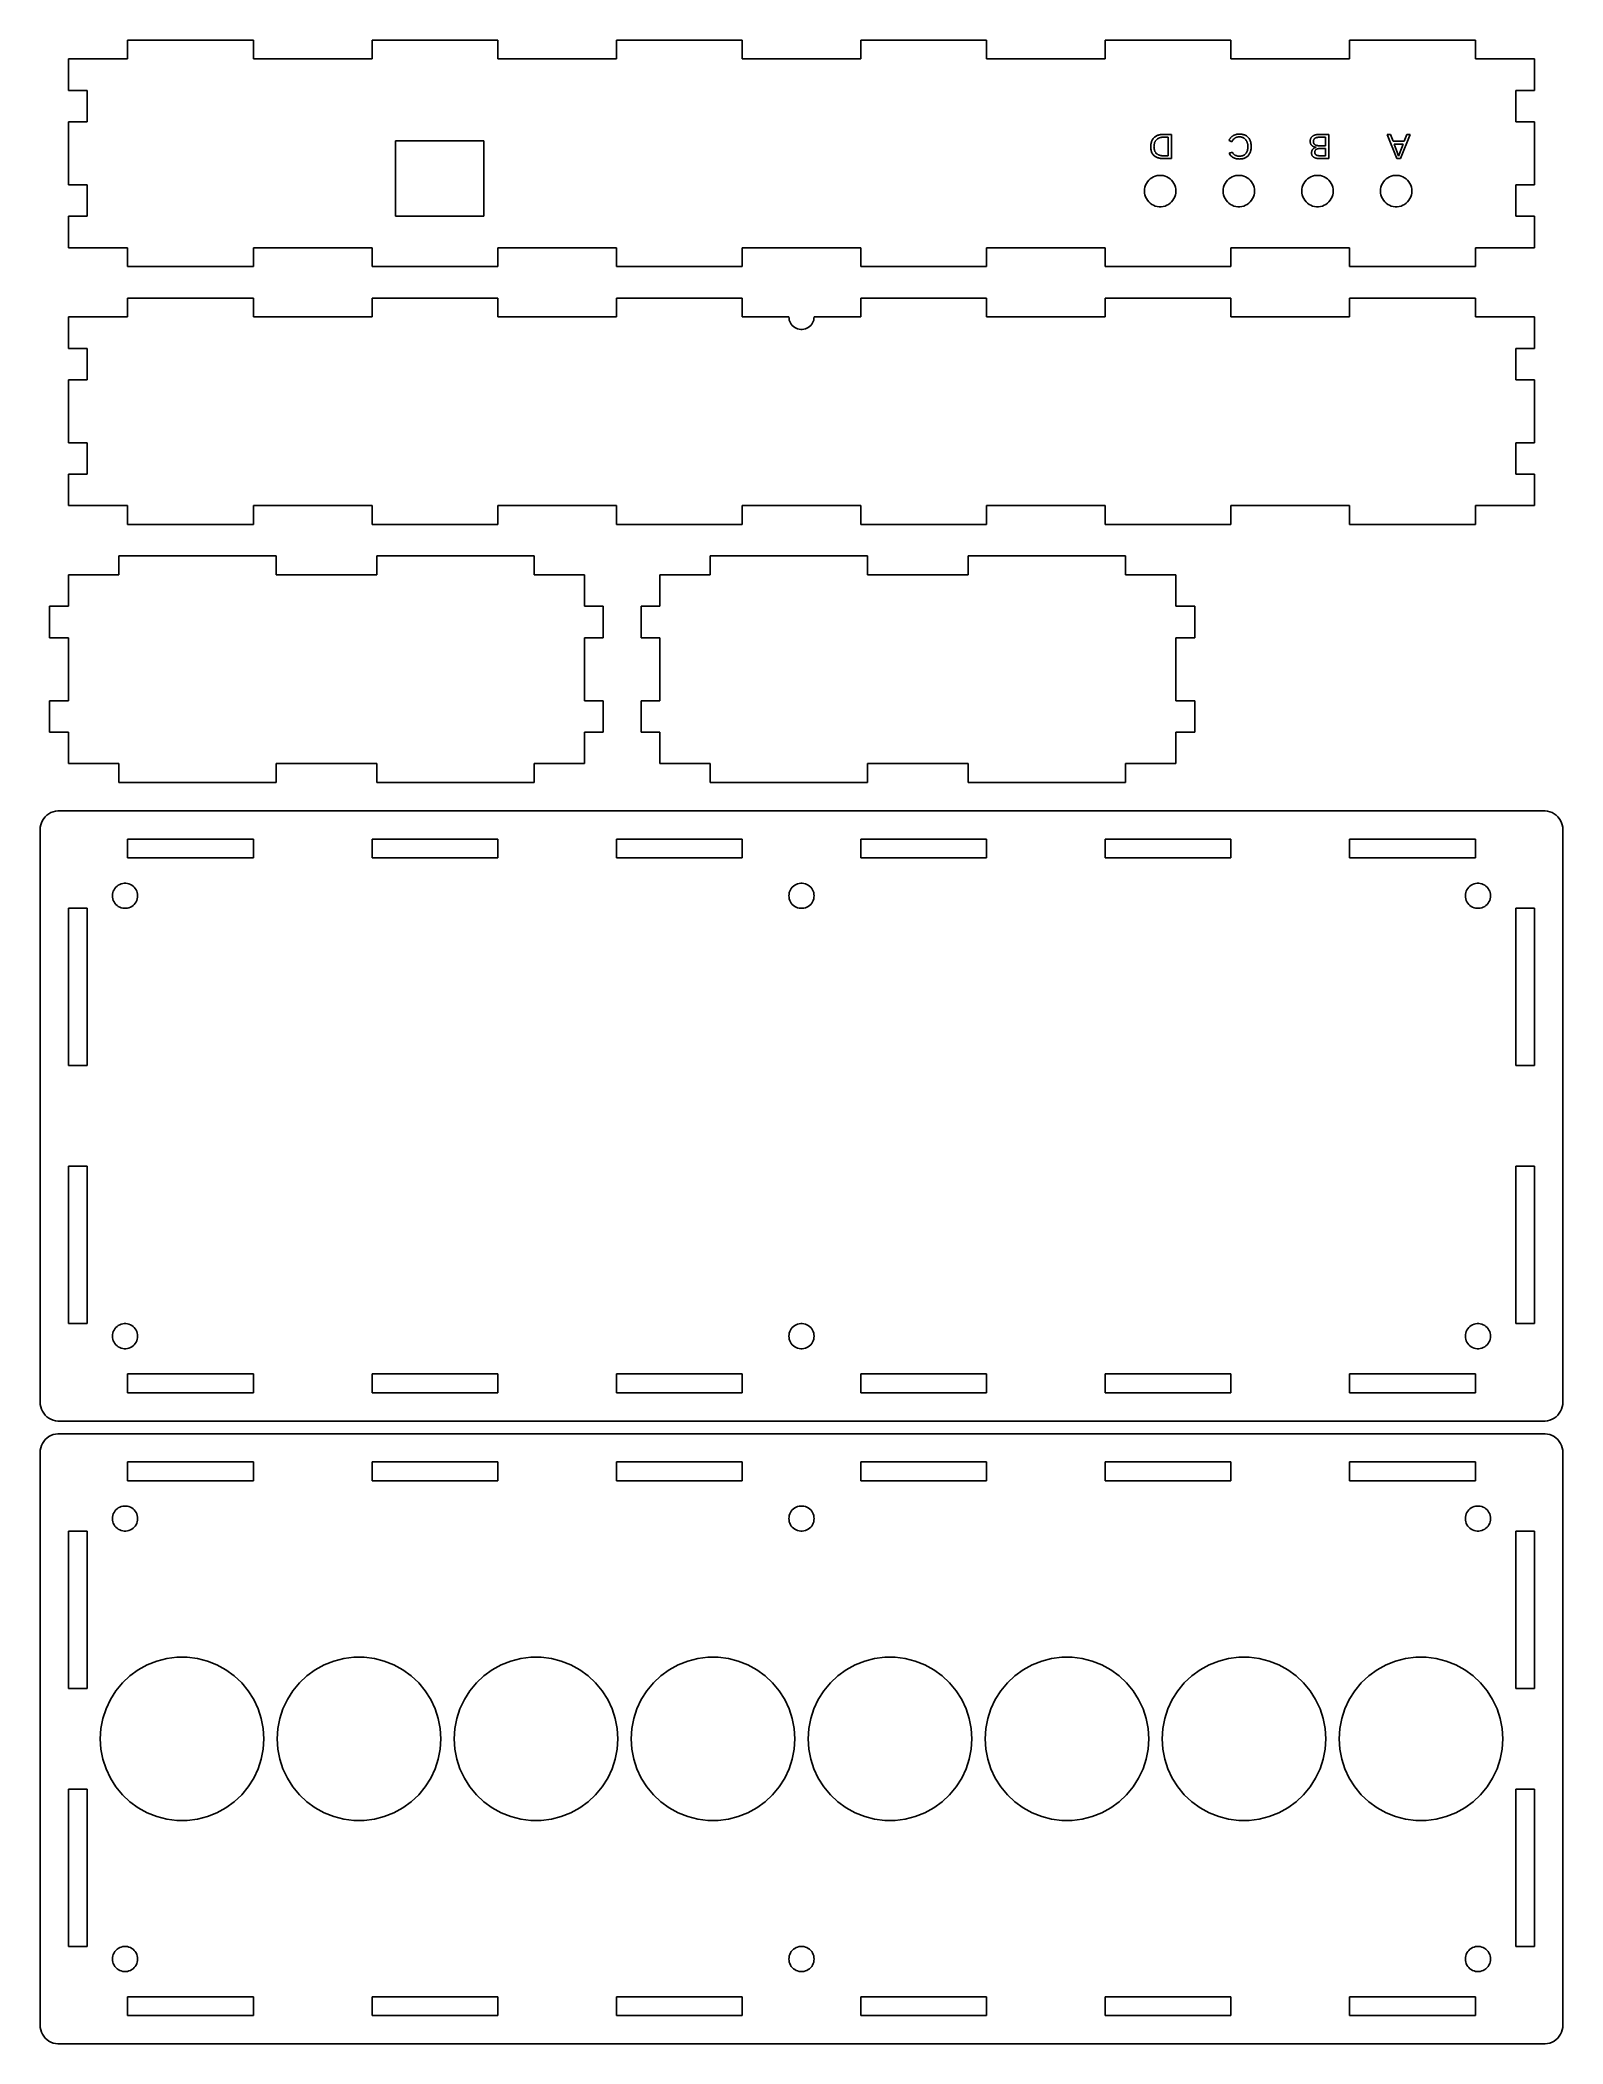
# Model space of a CAD drawing. Header units: metres. Extents: x -2 to 240, y -1 to 317.
import ezdxf

# ---------------------------------------------------------------- set-up
doc = ezdxf.new("R2010")
doc.units = ezdxf.units.M

msp = doc.modelspace()

# ---------------------------------------------------------------- linework, layer by layer
for p, q in [((32.4167, 317), (12.4167, 317)), ((12.4167, 317), (12.4167, 314)), ((32.4167, 314), (32.4167, 317)), ((71.25, 317), (51.25, 317)), ((51.25, 317), (51.25, 314)), ((71.25, 314), (71.25, 317)), ((110.083, 317), (90.0833, 317)), ((90.0833, 317), (90.0833, 314)), ((110.083, 314), (110.083, 317)), ((148.917, 317), (128.917, 317)), ((128.917, 317), (128.917, 314)), ((148.917, 314), (148.917, 317)), ((187.75, 317), (167.75, 317)), ((167.75, 317), (167.75, 314)), ((187.75, 314), (187.75, 317)), ((226.583, 317), (206.583, 317)), ((206.583, 317), (206.583, 314)), ((226.583, 314), (226.583, 317)), ((12.4167, 314), (3, 314)), ((3, 314), (3, 309)), ((51.25, 314), (32.4167, 314)), ((90.0833, 314), (71.25, 314)), ((128.917, 314), (110.083, 314)), ((167.75, 314), (148.917, 314)), ((206.583, 314), (187.75, 314)), ((236, 314), (226.583, 314)), ((236, 309), (236, 314)), ((3, 309), (6, 309)), ((6, 309), (6, 304)), ((233, 304), (233, 309)), ((233, 309), (236, 309)), ((6, 304), (3, 304)), ((3, 304), (3, 294)), ((236, 304), (233, 304)), ((236, 294), (236, 304)), ((55, 289), (55, 301)), ((55, 301), (69, 301)), ((69, 301), (69, 289)), ((174.995, 300.04), (174.998, 300.175)), ((174.998, 299.903), (174.995, 300.04)), ((174.998, 300.175), (175.007, 300.305)), ((175.007, 299.771), (174.998, 299.903)), ((175.007, 300.305), (175.021, 300.431)), ((175.023, 299.645), (175.007, 299.771)), ((175.021, 300.431), (175.042, 300.552)), ((175.044, 299.524), (175.023, 299.645)), ((175.042, 300.552), (175.068, 300.668)), ((175.072, 299.409), (175.044, 299.524)), ((175.068, 300.668), (175.101, 300.78)), ((175.106, 299.3), (175.072, 299.409)), ((175.101, 300.78), (175.139, 300.887)), ((175.139, 300.887), (175.182, 300.989)), ((175.182, 300.989), (175.23, 301.086)), ((175.23, 301.086), (175.282, 301.179)), ((175.282, 301.179), (175.338, 301.266)), ((175.338, 301.266), (175.399, 301.349)), ((175.399, 301.349), (175.464, 301.427)), ((175.464, 301.427), (175.533, 301.5)), ((175.519, 300.146), (175.517, 300.041)), ((175.517, 300.041), (175.519, 299.934)), ((175.526, 300.247), (175.519, 300.146)), ((175.519, 299.934), (175.526, 299.832)), ((175.536, 300.345), (175.526, 300.247)), ((175.526, 299.832), (175.538, 299.735)), ((175.533, 301.5), (175.606, 301.568)), ((175.552, 300.439), (175.536, 300.345)), ((175.538, 299.735), (175.554, 299.641)), ((175.571, 300.529), (175.552, 300.439)), ((175.554, 299.641), (175.574, 299.553)), ((175.595, 300.615), (175.571, 300.529)), ((175.574, 299.553), (175.599, 299.469)), ((175.623, 300.698), (175.595, 300.615)), ((175.599, 299.469), (175.629, 299.389)), ((175.606, 301.568), (175.683, 301.631)), ((175.655, 300.777), (175.623, 300.698)), ((175.629, 299.389), (175.663, 299.314)), ((175.69, 300.852), (175.655, 300.777)), ((175.683, 301.631), (175.764, 301.69)), ((175.729, 300.923), (175.69, 300.852)), ((175.771, 300.991), (175.729, 300.923)), ((175.764, 301.69), (175.849, 301.743)), ((175.816, 301.055), (175.771, 300.991)), ((175.865, 301.115), (175.816, 301.055)), ((175.849, 301.743), (175.937, 301.792)), ((175.917, 301.171), (175.865, 301.115)), ((175.972, 301.223), (175.917, 301.171)), ((175.937, 301.792), (176.029, 301.835)), ((176.03, 301.271), (175.972, 301.223)), ((176.029, 301.835), (176.125, 301.874)), ((176.09, 301.316), (176.03, 301.271)), ((176.154, 301.357), (176.09, 301.316)), ((176.125, 301.874), (176.224, 301.907)), ((176.22, 301.394), (176.154, 301.357)), ((176.289, 301.427), (176.22, 301.394)), ((176.224, 301.907), (176.324, 301.936)), ((176.361, 301.456), (176.289, 301.427)), ((176.324, 301.936), (176.427, 301.959)), ((176.435, 301.481), (176.361, 301.456)), ((176.427, 301.959), (176.532, 301.977)), ((176.512, 301.503), (176.435, 301.481)), ((176.59, 301.521), (176.512, 301.503)), ((176.532, 301.977), (176.639, 301.99)), ((176.669, 301.534), (176.59, 301.521)), ((176.639, 301.99), (176.749, 301.997)), ((176.751, 301.544), (176.669, 301.534)), ((176.749, 301.997), (176.86, 302)), ((176.835, 301.55), (176.751, 301.544)), ((176.92, 301.552), (176.835, 301.55)), ((176.86, 302), (178.293, 302)), ((177.774, 301.552), (176.92, 301.552)), ((177.774, 298.608), (177.774, 301.552)), ((178.293, 302), (178.293, 298.16)), ((187.441, 301.059), (187.471, 301.119)), ((187.865, 300.848), (187.441, 301.059)), ((187.471, 301.119), (187.504, 301.178)), ((187.504, 301.178), (187.538, 301.236)), ((187.538, 301.236), (187.575, 301.293)), ((187.575, 301.293), (187.614, 301.348)), ((187.614, 301.348), (187.654, 301.403)), ((187.654, 301.403), (187.697, 301.456)), ((187.697, 301.456), (187.742, 301.508)), ((187.742, 301.508), (187.788, 301.557)), ((187.788, 301.557), (187.837, 301.605)), ((187.837, 301.605), (187.888, 301.65)), ((187.919, 300.943), (187.865, 300.848)), ((187.888, 301.65), (187.941, 301.694)), ((187.977, 301.033), (187.919, 300.943)), ((187.941, 301.694), (187.997, 301.735)), ((188.039, 301.118), (187.977, 301.033)), ((187.997, 301.735), (188.054, 301.775)), ((188.106, 301.198), (188.039, 301.118)), ((188.054, 301.775), (188.114, 301.812)), ((188.178, 301.272), (188.106, 301.198)), ((188.114, 301.812), (188.176, 301.847)), ((188.176, 301.847), (188.24, 301.88)), ((188.255, 301.34), (188.178, 301.272)), ((188.24, 301.88), (188.306, 301.91)), ((188.295, 301.371), (188.255, 301.34)), ((188.337, 301.401), (188.295, 301.371)), ((188.306, 301.91), (188.375, 301.938)), ((188.38, 301.429), (188.337, 301.401)), ((188.375, 301.938), (188.446, 301.964)), ((188.425, 301.456), (188.38, 301.429)), ((188.47, 301.48), (188.425, 301.456)), ((188.446, 301.964), (188.519, 301.987)), ((188.518, 301.503), (188.47, 301.48)), ((188.567, 301.524), (188.518, 301.503)), ((188.519, 301.987), (188.595, 302.007)), ((188.617, 301.543), (188.567, 301.524)), ((188.595, 302.007), (188.672, 302.025)), ((188.669, 301.56), (188.617, 301.543)), ((188.722, 301.575), (188.669, 301.56)), ((188.672, 302.025), (188.753, 302.039)), ((188.777, 301.587), (188.722, 301.575)), ((188.753, 302.039), (188.836, 302.05)), ((188.833, 301.598), (188.777, 301.587)), ((188.891, 301.606), (188.833, 301.598)), ((188.836, 302.05), (188.921, 302.058)), ((188.951, 301.611), (188.891, 301.606)), ((188.921, 302.058), (189.009, 302.062)), ((189.012, 301.615), (188.951, 301.611)), ((189.009, 302.062), (189.099, 302.064)), ((189.075, 301.616), (189.012, 301.615)), ((189.165, 301.614), (189.075, 301.616)), ((189.099, 302.064), (189.23, 302.061)), ((189.252, 301.607), (189.165, 301.614)), ((189.23, 302.061), (189.355, 302.052)), ((189.336, 301.595), (189.252, 301.607)), ((189.418, 301.579), (189.336, 301.595)), ((189.355, 302.052), (189.476, 302.037)), ((189.497, 301.558), (189.418, 301.579)), ((189.476, 302.037), (189.593, 302.015)), ((189.574, 301.533), (189.497, 301.558)), ((189.648, 301.503), (189.574, 301.533)), ((189.593, 302.015), (189.705, 301.988)), ((189.719, 301.469), (189.648, 301.503)), ((189.705, 301.988), (189.812, 301.955)), ((189.787, 301.43), (189.719, 301.469)), ((189.851, 301.389), (189.787, 301.43)), ((189.812, 301.955), (189.914, 301.915)), ((189.912, 301.343), (189.851, 301.389)), ((189.971, 301.294), (189.912, 301.343)), ((189.914, 301.915), (190.011, 301.87)), ((190.025, 301.241), (189.971, 301.294)), ((190.011, 301.87), (190.104, 301.82)), ((190.077, 301.184), (190.025, 301.241)), ((190.125, 301.124), (190.077, 301.184)), ((190.104, 301.82), (190.192, 301.766)), ((190.17, 301.06), (190.125, 301.124)), ((190.212, 300.993), (190.17, 301.06)), ((190.192, 301.766), (190.276, 301.706)), ((190.251, 300.923), (190.212, 300.993)), ((190.286, 300.849), (190.251, 300.923)), ((190.276, 301.706), (190.354, 301.642)), ((190.318, 300.773), (190.286, 300.849)), ((190.346, 300.693), (190.318, 300.773)), ((190.326, 299.362), (190.353, 299.441)), ((190.371, 300.61), (190.346, 300.693)), ((190.353, 299.441), (190.376, 299.523)), ((190.354, 301.642), (190.429, 301.573)), ((190.392, 300.525), (190.371, 300.61)), ((190.376, 299.523), (190.396, 299.607)), ((190.409, 300.438), (190.392, 300.525)), ((190.396, 299.607), (190.412, 299.693)), ((190.423, 300.348), (190.409, 300.438)), ((190.412, 299.693), (190.424, 299.782)), ((190.432, 300.256), (190.423, 300.348)), ((190.424, 299.782), (190.433, 299.874)), ((190.429, 301.573), (190.498, 301.499)), ((190.438, 300.162), (190.432, 300.256)), ((190.433, 299.874), (190.438, 299.968)), ((190.44, 300.065), (190.438, 300.162)), ((190.438, 299.968), (190.44, 300.065)), ((190.498, 301.499), (190.563, 301.421)), ((190.563, 301.421), (190.623, 301.338)), ((190.623, 301.338), (190.678, 301.252)), ((190.678, 301.252), (190.728, 301.162)), ((190.728, 301.162), (190.774, 301.067)), ((190.774, 301.067), (190.814, 300.969)), ((190.814, 300.969), (190.85, 300.866)), ((190.85, 300.866), (190.881, 300.76)), ((190.904, 299.463), (190.877, 299.354)), ((190.881, 300.76), (190.907, 300.651)), ((190.927, 299.576), (190.904, 299.463)), ((190.907, 300.651), (190.929, 300.539)), ((190.944, 299.693), (190.927, 299.576)), ((190.929, 300.539), (190.946, 300.424)), ((190.957, 299.813), (190.944, 299.693)), ((190.946, 300.424), (190.957, 300.307)), ((190.957, 300.307), (190.965, 300.187)), ((190.964, 299.937), (190.957, 299.813)), ((190.967, 300.064), (190.964, 299.937)), ((190.965, 300.187), (190.967, 300.064)), ((200.33, 300.911), (200.332, 300.993)), ((200.331, 300.857), (200.33, 300.911)), ((200.335, 300.805), (200.331, 300.857)), ((200.332, 300.993), (200.339, 301.072)), ((200.342, 300.753), (200.335, 300.805)), ((200.339, 301.072), (200.351, 301.147)), ((200.351, 300.703), (200.342, 300.753)), ((200.351, 301.147), (200.367, 301.218)), ((200.362, 300.653), (200.351, 300.703)), ((200.376, 300.605), (200.362, 300.653)), ((200.367, 301.218), (200.388, 301.286)), ((200.393, 300.558), (200.376, 300.605)), ((200.388, 301.286), (200.414, 301.351)), ((200.412, 300.512), (200.393, 300.558)), ((200.433, 300.468), (200.412, 300.512)), ((200.414, 301.351), (200.444, 301.412)), ((200.457, 300.426), (200.433, 300.468)), ((200.444, 301.412), (200.478, 301.47)), ((200.483, 300.385), (200.457, 300.426)), ((200.478, 301.47), (200.516, 301.524)), ((200.511, 300.346), (200.483, 300.385)), ((200.542, 300.308), (200.511, 300.346)), ((200.516, 301.524), (200.556, 301.575)), ((200.575, 300.272), (200.542, 300.308)), ((200.556, 301.575), (200.6, 301.623)), ((200.61, 300.237), (200.575, 300.272)), ((200.576, 299.303), (200.598, 299.385)), ((200.598, 299.385), (200.612, 299.425)), ((200.6, 301.623), (200.647, 301.668)), ((200.648, 300.205), (200.61, 300.237)), ((200.612, 299.425), (200.627, 299.463)), ((200.627, 299.463), (200.645, 299.501)), ((200.645, 299.501), (200.664, 299.538)), ((200.647, 301.668), (200.697, 301.71)), ((200.688, 300.174), (200.648, 300.205)), ((200.664, 299.538), (200.686, 299.573)), ((200.686, 299.573), (200.709, 299.608)), ((200.73, 300.145), (200.688, 300.174)), ((200.697, 301.71), (200.751, 301.749)), ((200.709, 299.608), (200.734, 299.641)), ((200.775, 300.117), (200.73, 300.145)), ((200.734, 299.641), (200.761, 299.673)), ((200.751, 301.749), (200.807, 301.785)), ((200.761, 299.673), (200.79, 299.704)), ((200.822, 300.092), (200.775, 300.117)), ((200.79, 299.704), (200.82, 299.733)), ((200.807, 301.785), (200.866, 301.818)), ((200.82, 299.733), (200.853, 299.761)), ((200.872, 300.068), (200.822, 300.092)), ((200.853, 299.761), (200.887, 299.788)), ((200.856, 300.922), (200.855, 300.867)), ((200.855, 300.867), (200.856, 300.818)), ((200.861, 300.975), (200.856, 300.922)), ((200.856, 300.818), (200.86, 300.77)), ((200.86, 300.77), (200.867, 300.725)), ((200.867, 301.025), (200.861, 300.975)), ((200.866, 301.818), (200.928, 301.848)), ((200.877, 301.072), (200.867, 301.025)), ((200.867, 300.725), (200.877, 300.682)), ((200.924, 300.046), (200.872, 300.068)), ((200.89, 301.117), (200.877, 301.072)), ((200.877, 300.682), (200.889, 300.641)), ((200.887, 299.788), (200.924, 299.814)), ((200.889, 300.641), (200.904, 300.603)), ((200.905, 301.159), (200.89, 301.117)), ((200.904, 300.603), (200.922, 300.566)), ((200.923, 301.198), (200.905, 301.159)), ((200.922, 300.566), (200.942, 300.531)), ((200.944, 301.235), (200.923, 301.198)), ((200.978, 300.027), (200.924, 300.046)), ((200.924, 299.814), (200.962, 299.838)), ((200.928, 301.848), (200.992, 301.875)), ((200.942, 300.531), (200.965, 300.498)), ((200.966, 301.269), (200.944, 301.235)), ((200.962, 299.838), (201.002, 299.861)), ((200.965, 300.498), (200.989, 300.467)), ((200.991, 301.302), (200.966, 301.269)), ((201.034, 300.009), (200.978, 300.027)), ((200.989, 300.467), (201.017, 300.438)), ((201.018, 301.332), (200.991, 301.302)), ((200.992, 301.875), (201.059, 301.9)), ((201.002, 299.861), (201.044, 299.882)), ((201.017, 300.438), (201.046, 300.411)), ((201.047, 301.36), (201.018, 301.332)), ((201.093, 299.994), (201.034, 300.009)), ((201.044, 299.882), (201.088, 299.901)), ((201.046, 300.411), (201.078, 300.386)), ((201.079, 301.386), (201.047, 301.36)), ((201.059, 301.9), (201.128, 301.921)), ((201.078, 300.386), (201.113, 300.362)), ((201.112, 301.41), (201.079, 301.386)), ((201.088, 299.901), (201.133, 299.918)), ((201.153, 299.981), (201.093, 299.994)), ((201.119, 299.406), (201.107, 299.374)), ((201.148, 301.432), (201.112, 301.41)), ((201.113, 300.362), (201.15, 300.34)), ((201.132, 299.437), (201.119, 299.406)), ((201.128, 301.921), (201.2, 301.94)), ((201.148, 299.467), (201.132, 299.437)), ((201.133, 299.918), (201.181, 299.934)), ((201.185, 301.451), (201.148, 301.432)), ((201.166, 299.495), (201.148, 299.467)), ((201.15, 300.34), (201.189, 300.32)), ((201.216, 299.97), (201.153, 299.981)), ((201.186, 299.522), (201.166, 299.495)), ((201.181, 299.934), (201.23, 299.948)), ((201.224, 301.469), (201.185, 301.451)), ((201.208, 299.548), (201.186, 299.522)), ((201.189, 300.32), (201.23, 300.301)), ((201.2, 301.94), (201.273, 301.956)), ((201.233, 299.573), (201.208, 299.548)), ((201.281, 299.961), (201.216, 299.97)), ((201.265, 301.485), (201.224, 301.469)), ((201.23, 300.301), (201.273, 300.285)), ((201.23, 299.948), (201.281, 299.961)), ((201.26, 299.596), (201.233, 299.573)), ((201.289, 299.618), (201.26, 299.596)), ((201.308, 301.499), (201.265, 301.485)), ((201.273, 301.956), (201.348, 301.969)), ((201.273, 300.285), (201.318, 300.27)), ((201.321, 299.638), (201.289, 299.618)), ((201.353, 301.511), (201.308, 301.499)), ((201.318, 300.27), (201.365, 300.256)), ((201.355, 299.657), (201.321, 299.638)), ((201.348, 301.969), (201.424, 301.98)), ((201.4, 301.521), (201.353, 301.511)), ((201.392, 299.675), (201.355, 299.657)), ((201.365, 300.256), (201.414, 300.245)), ((201.431, 299.69), (201.392, 299.675)), ((201.498, 301.536), (201.4, 301.521)), ((201.414, 300.245), (201.517, 300.227)), ((201.424, 301.98), (201.501, 301.989)), ((201.472, 299.705), (201.431, 299.69)), ((201.516, 299.718), (201.472, 299.705)), ((201.601, 301.546), (201.498, 301.536)), ((201.501, 301.989), (201.579, 301.995)), ((201.562, 299.729), (201.516, 299.718)), ((201.517, 300.227), (201.628, 300.215)), ((201.612, 299.739), (201.562, 299.729)), ((201.579, 301.995), (201.658, 301.999)), ((201.71, 301.551), (201.601, 301.546)), ((201.664, 299.746), (201.612, 299.739)), ((201.628, 300.215), (201.745, 300.209)), ((201.658, 301.999), (201.738, 302)), ((201.777, 299.757), (201.664, 299.746)), ((202.774, 301.552), (201.71, 301.551)), ((201.738, 302), (203.293, 302)), ((201.745, 300.209), (202.774, 300.208)), ((201.901, 299.76), (201.777, 299.757)), ((202.774, 299.76), (201.901, 299.76)), ((202.774, 300.208), (202.774, 301.552)), ((202.774, 298.608), (202.774, 299.76)), ((203.293, 302), (203.293, 298.16)), ((214.086, 298.16), (212.547, 302)), ((212.547, 302), (213.077, 302)), ((213.077, 302), (213.515, 300.912)), ((213.515, 300.912), (215.26, 300.912)), ((215.103, 300.464), (213.67, 300.464)), ((213.67, 300.464), (214.234, 299.013)), ((214.481, 298.837), (215.103, 300.464)), ((216.239, 302), (214.676, 298.16)), ((215.26, 300.912), (215.701, 302)), ((215.701, 302), (216.239, 302)), ((175.146, 299.196), (175.106, 299.3)), ((175.192, 299.097), (175.146, 299.196)), ((175.242, 299.003), (175.192, 299.097)), ((175.297, 298.915), (175.242, 299.003)), ((175.357, 298.831), (175.297, 298.915)), ((175.422, 298.753), (175.357, 298.831)), ((175.492, 298.679), (175.422, 298.753)), ((175.566, 298.611), (175.492, 298.679)), ((175.645, 298.548), (175.566, 298.611)), ((175.728, 298.489), (175.645, 298.548)), ((175.663, 299.314), (175.7, 299.242)), ((175.7, 299.242), (175.741, 299.175)), ((175.816, 298.436), (175.728, 298.489)), ((175.741, 299.175), (175.785, 299.111)), ((175.785, 299.111), (175.833, 299.052)), ((175.908, 298.387), (175.816, 298.436)), ((175.833, 299.052), (175.885, 298.996)), ((175.885, 298.996), (175.941, 298.945)), ((176.004, 298.344), (175.908, 298.387)), ((175.941, 298.945), (176, 298.897)), ((176, 298.897), (176.062, 298.853)), ((176.104, 298.305), (176.004, 298.344)), ((176.062, 298.853), (176.128, 298.813)), ((176.209, 298.271), (176.104, 298.305)), ((176.128, 298.813), (176.197, 298.777)), ((176.197, 298.777), (176.269, 298.744)), ((176.317, 298.242), (176.209, 298.271)), ((176.269, 298.744), (176.344, 298.715)), ((176.428, 298.217), (176.317, 298.242)), ((176.344, 298.715), (176.423, 298.69)), ((176.423, 298.69), (176.504, 298.668)), ((176.542, 298.196), (176.428, 298.217)), ((176.504, 298.668), (176.587, 298.65)), ((176.659, 298.18), (176.542, 298.196)), ((176.587, 298.65), (176.673, 298.635)), ((176.779, 298.169), (176.659, 298.18)), ((176.673, 298.635), (176.761, 298.623)), ((176.761, 298.623), (176.851, 298.615)), ((176.901, 298.162), (176.779, 298.169)), ((176.851, 298.615), (176.943, 298.61)), ((177.026, 298.16), (176.901, 298.162)), ((176.943, 298.61), (177.037, 298.608)), ((178.293, 298.16), (177.026, 298.16)), ((177.037, 298.608), (177.774, 298.608)), ((187.476, 299.024), (187.968, 299.184)), ((187.536, 298.897), (187.476, 299.024)), ((187.604, 298.78), (187.536, 298.897)), ((187.681, 298.671), (187.604, 298.78)), ((187.768, 298.572), (187.681, 298.671)), ((187.863, 298.482), (187.768, 298.572)), ((187.967, 298.401), (187.863, 298.482)), ((188.08, 298.33), (187.967, 298.401)), ((187.968, 299.184), (188.002, 299.113)), ((188.002, 299.113), (188.043, 299.044)), ((188.043, 299.044), (188.089, 298.976)), ((188.201, 298.268), (188.08, 298.33)), ((188.089, 298.976), (188.142, 298.91)), ((188.142, 298.91), (188.171, 298.879)), ((188.171, 298.879), (188.202, 298.849)), ((188.331, 298.215), (188.201, 298.268)), ((188.202, 298.849), (188.236, 298.82)), ((188.236, 298.82), (188.27, 298.792)), ((188.27, 298.792), (188.307, 298.765)), ((188.307, 298.765), (188.387, 298.714)), ((188.469, 298.172), (188.331, 298.215)), ((188.387, 298.714), (188.429, 298.691)), ((188.429, 298.691), (188.474, 298.669)), ((188.615, 298.139), (188.469, 298.172)), ((188.474, 298.669), (188.52, 298.649)), ((188.52, 298.649), (188.569, 298.63)), ((188.569, 298.63), (188.671, 298.597)), ((188.769, 298.115), (188.615, 298.139)), ((188.671, 298.597), (188.725, 298.583)), ((188.725, 298.583), (188.782, 298.571)), ((188.931, 298.101), (188.769, 298.115)), ((188.782, 298.571), (188.84, 298.561)), ((188.84, 298.561), (188.901, 298.554)), ((188.901, 298.554), (188.964, 298.548)), ((189.102, 298.096), (188.931, 298.101)), ((188.964, 298.548), (189.03, 298.545)), ((189.03, 298.545), (189.097, 298.544)), ((189.097, 298.544), (189.189, 298.546)), ((189.227, 298.099), (189.102, 298.096)), ((189.189, 298.546), (189.277, 298.553)), ((189.349, 298.107), (189.227, 298.099)), ((189.277, 298.553), (189.363, 298.564)), ((189.466, 298.121), (189.349, 298.107)), ((189.363, 298.564), (189.445, 298.579)), ((189.445, 298.579), (189.525, 298.599)), ((189.58, 298.141), (189.466, 298.121)), ((189.525, 298.599), (189.602, 298.623)), ((189.689, 298.166), (189.58, 298.141)), ((189.602, 298.623), (189.675, 298.652)), ((189.675, 298.652), (189.745, 298.685)), ((189.795, 298.197), (189.689, 298.166)), ((189.745, 298.685), (189.812, 298.721)), ((189.896, 298.234), (189.795, 298.197)), ((189.812, 298.721), (189.875, 298.761)), ((189.875, 298.761), (189.935, 298.805)), ((189.993, 298.276), (189.896, 298.234)), ((189.935, 298.805), (189.992, 298.853)), ((189.992, 298.853), (190.046, 298.905)), ((190.086, 298.322), (189.993, 298.276)), ((190.046, 298.905), (190.096, 298.96)), ((190.174, 298.374), (190.086, 298.322)), ((190.096, 298.96), (190.143, 299.019)), ((190.143, 299.019), (190.186, 299.081)), ((190.258, 298.43), (190.174, 298.374)), ((190.186, 299.081), (190.226, 299.146)), ((190.226, 299.146), (190.263, 299.215)), ((190.337, 298.491), (190.258, 298.43)), ((190.263, 299.215), (190.297, 299.287)), ((190.297, 299.287), (190.326, 299.362)), ((190.412, 298.557), (190.337, 298.491)), ((190.482, 298.628), (190.412, 298.557)), ((190.548, 298.703), (190.482, 298.628)), ((190.609, 298.783), (190.548, 298.703)), ((190.665, 298.867), (190.609, 298.783)), ((190.717, 298.956), (190.665, 298.867)), ((190.764, 299.049), (190.717, 298.956)), ((190.806, 299.146), (190.764, 299.049)), ((190.844, 299.248), (190.806, 299.146)), ((190.877, 299.354), (190.844, 299.248)), ((200.553, 299.085), (200.554, 299.13)), ((200.555, 299.017), (200.553, 299.085)), ((200.554, 299.13), (200.561, 299.218)), ((200.56, 298.951), (200.555, 299.017)), ((200.57, 298.889), (200.56, 298.951)), ((200.561, 299.218), (200.576, 299.303)), ((200.583, 298.829), (200.57, 298.889)), ((200.599, 298.772), (200.583, 298.829)), ((200.62, 298.718), (200.599, 298.772)), ((200.644, 298.667), (200.62, 298.718)), ((200.672, 298.619), (200.644, 298.667)), ((200.703, 298.572), (200.672, 298.619)), ((200.737, 298.529), (200.703, 298.572)), ((200.775, 298.488), (200.737, 298.529)), ((200.816, 298.449), (200.775, 298.488)), ((200.861, 298.413), (200.816, 298.449)), ((200.909, 298.379), (200.861, 298.413)), ((200.96, 298.348), (200.909, 298.379)), ((201.015, 298.319), (200.96, 298.348)), ((201.072, 298.293), (201.015, 298.319)), ((201.133, 298.269), (201.072, 298.293)), ((201.079, 299.233), (201.075, 299.156)), ((201.075, 299.156), (201.079, 299.075)), ((201.089, 299.306), (201.079, 299.233)), ((201.079, 299.075), (201.092, 299.001)), ((201.097, 299.34), (201.089, 299.306)), ((201.092, 299.001), (201.114, 298.934)), ((201.107, 299.374), (201.097, 299.34)), ((201.114, 298.934), (201.144, 298.874)), ((201.196, 298.248), (201.133, 298.269)), ((201.144, 298.874), (201.183, 298.821)), ((201.183, 298.821), (201.231, 298.774)), ((201.263, 298.229), (201.196, 298.248)), ((201.231, 298.774), (201.287, 298.735)), ((201.333, 298.213), (201.263, 298.229)), ((201.287, 298.735), (201.351, 298.701)), ((201.406, 298.199), (201.333, 298.213)), ((201.351, 298.701), (201.424, 298.673)), ((201.481, 298.187), (201.406, 298.199)), ((201.424, 298.673), (201.504, 298.649)), ((201.56, 298.177), (201.481, 298.187)), ((201.504, 298.649), (201.591, 298.631)), ((201.641, 298.17), (201.56, 298.177)), ((201.591, 298.631), (201.687, 298.618)), ((201.725, 298.164), (201.641, 298.17)), ((201.687, 298.618), (201.79, 298.611)), ((201.812, 298.161), (201.725, 298.164)), ((201.79, 298.611), (201.901, 298.608)), ((201.901, 298.16), (201.812, 298.161)), ((201.901, 298.608), (202.774, 298.608)), ((203.293, 298.16), (201.901, 298.16)), ((214.676, 298.16), (214.086, 298.16)), ((214.234, 299.013), (214.388, 298.552)), ((214.388, 298.552), (214.481, 298.837)), ((3, 294), (6, 294)), ((6, 294), (6, 289)), ((174, 293), (174.02, 293.313)), ((174.02, 293.313), (174.079, 293.622)), ((174.079, 293.622), (174.176, 293.92)), ((174.176, 293.92), (174.309, 294.204)), ((174.309, 294.204), (174.477, 294.469)), ((174.477, 294.469), (174.678, 294.711)), ((174.678, 294.711), (174.906, 294.926)), ((174.906, 294.926), (175.16, 295.111)), ((175.16, 295.111), (175.436, 295.262)), ((175.436, 295.262), (175.727, 295.378)), ((175.727, 295.378), (176.032, 295.456)), ((176.032, 295.456), (176.343, 295.495)), ((176.343, 295.495), (176.657, 295.495)), ((176.657, 295.495), (176.968, 295.456)), ((176.968, 295.456), (177.273, 295.378)), ((177.273, 295.378), (177.564, 295.262)), ((177.564, 295.262), (177.84, 295.111)), ((177.84, 295.111), (178.094, 294.926)), ((178.094, 294.926), (178.322, 294.711)), ((178.322, 294.711), (178.523, 294.469)), ((178.523, 294.469), (178.691, 294.204)), ((178.691, 294.204), (178.824, 293.92)), ((178.824, 293.92), (178.921, 293.622)), ((178.921, 293.622), (178.98, 293.313)), ((178.98, 293.313), (179, 293)), ((186.5, 293), (186.52, 293.313)), ((186.52, 293.313), (186.579, 293.622)), ((186.579, 293.622), (186.676, 293.92)), ((186.676, 293.92), (186.809, 294.204)), ((186.809, 294.204), (186.977, 294.469)), ((186.977, 294.469), (187.178, 294.711)), ((187.178, 294.711), (187.406, 294.926)), ((187.406, 294.926), (187.66, 295.111)), ((187.66, 295.111), (187.936, 295.262)), ((187.936, 295.262), (188.227, 295.378)), ((188.227, 295.378), (188.532, 295.456)), ((188.532, 295.456), (188.843, 295.495)), ((188.843, 295.495), (189.157, 295.495)), ((189.157, 295.495), (189.468, 295.456)), ((189.468, 295.456), (189.773, 295.378)), ((189.773, 295.378), (190.064, 295.262)), ((190.064, 295.262), (190.34, 295.111)), ((190.34, 295.111), (190.594, 294.926)), ((190.594, 294.926), (190.822, 294.711)), ((190.822, 294.711), (191.023, 294.469)), ((191.023, 294.469), (191.191, 294.204)), ((191.191, 294.204), (191.324, 293.92)), ((191.324, 293.92), (191.421, 293.622)), ((191.421, 293.622), (191.48, 293.313)), ((191.48, 293.313), (191.5, 293)), ((199, 293), (199.02, 293.313)), ((199.02, 293.313), (199.079, 293.622)), ((199.079, 293.622), (199.176, 293.92)), ((199.176, 293.92), (199.309, 294.204)), ((199.309, 294.204), (199.477, 294.469)), ((199.477, 294.469), (199.678, 294.711)), ((199.678, 294.711), (199.906, 294.926)), ((199.906, 294.926), (200.16, 295.111)), ((200.16, 295.111), (200.436, 295.262)), ((200.436, 295.262), (200.727, 295.378)), ((200.727, 295.378), (201.032, 295.456)), ((201.032, 295.456), (201.343, 295.495)), ((201.343, 295.495), (201.657, 295.495)), ((201.657, 295.495), (201.968, 295.456)), ((201.968, 295.456), (202.273, 295.378)), ((202.273, 295.378), (202.564, 295.262)), ((202.564, 295.262), (202.84, 295.111)), ((202.84, 295.111), (203.094, 294.926)), ((203.094, 294.926), (203.322, 294.711)), ((203.322, 294.711), (203.523, 294.469)), ((203.523, 294.469), (203.691, 294.204)), ((203.691, 294.204), (203.824, 293.92)), ((203.824, 293.92), (203.921, 293.622)), ((203.921, 293.622), (203.98, 293.313)), ((203.98, 293.313), (204, 293)), ((211.5, 293), (211.52, 293.313)), ((211.52, 293.313), (211.579, 293.622)), ((211.579, 293.622), (211.676, 293.92)), ((211.676, 293.92), (211.809, 294.204)), ((211.809, 294.204), (211.977, 294.469)), ((211.977, 294.469), (212.178, 294.711)), ((212.178, 294.711), (212.406, 294.926)), ((212.406, 294.926), (212.66, 295.111)), ((212.66, 295.111), (212.936, 295.262)), ((212.936, 295.262), (213.227, 295.378)), ((213.227, 295.378), (213.532, 295.456)), ((213.532, 295.456), (213.843, 295.495)), ((213.843, 295.495), (214.157, 295.495)), ((214.157, 295.495), (214.468, 295.456)), ((214.468, 295.456), (214.773, 295.378)), ((214.773, 295.378), (215.064, 295.262)), ((215.064, 295.262), (215.34, 295.111)), ((215.34, 295.111), (215.594, 294.926)), ((215.594, 294.926), (215.822, 294.711)), ((215.822, 294.711), (216.023, 294.469)), ((216.023, 294.469), (216.191, 294.204)), ((216.191, 294.204), (216.324, 293.92)), ((216.324, 293.92), (216.421, 293.622)), ((216.421, 293.622), (216.48, 293.313)), ((216.48, 293.313), (216.5, 293)), ((233, 289), (233, 294)), ((233, 294), (236, 294)), ((174.02, 292.687), (174, 293)), ((174.079, 292.378), (174.02, 292.687)), ((174.176, 292.08), (174.079, 292.378)), ((174.309, 291.796), (174.176, 292.08)), ((174.477, 291.531), (174.309, 291.796)), ((174.678, 291.289), (174.477, 291.531)), ((174.906, 291.074), (174.678, 291.289)), ((175.16, 290.889), (174.906, 291.074)), ((175.436, 290.738), (175.16, 290.889)), ((175.727, 290.622), (175.436, 290.738)), ((176.032, 290.544), (175.727, 290.622)), ((176.343, 290.505), (176.032, 290.544)), ((176.657, 290.505), (176.343, 290.505)), ((176.968, 290.544), (176.657, 290.505)), ((177.273, 290.622), (176.968, 290.544)), ((177.564, 290.738), (177.273, 290.622)), ((177.84, 290.889), (177.564, 290.738)), ((178.094, 291.074), (177.84, 290.889)), ((178.322, 291.289), (178.094, 291.074)), ((178.523, 291.531), (178.322, 291.289)), ((178.691, 291.796), (178.523, 291.531)), ((178.824, 292.08), (178.691, 291.796)), ((178.921, 292.378), (178.824, 292.08)), ((178.98, 292.687), (178.921, 292.378)), ((179, 293), (178.98, 292.687)), ((186.52, 292.687), (186.5, 293)), ((186.579, 292.378), (186.52, 292.687)), ((186.676, 292.08), (186.579, 292.378)), ((186.809, 291.796), (186.676, 292.08)), ((186.977, 291.531), (186.809, 291.796)), ((187.178, 291.289), (186.977, 291.531)), ((187.406, 291.074), (187.178, 291.289)), ((187.66, 290.889), (187.406, 291.074)), ((187.936, 290.738), (187.66, 290.889)), ((188.227, 290.622), (187.936, 290.738)), ((188.532, 290.544), (188.227, 290.622)), ((188.843, 290.505), (188.532, 290.544)), ((189.157, 290.505), (188.843, 290.505)), ((189.468, 290.544), (189.157, 290.505)), ((189.773, 290.622), (189.468, 290.544)), ((190.064, 290.738), (189.773, 290.622)), ((190.34, 290.889), (190.064, 290.738)), ((190.594, 291.074), (190.34, 290.889)), ((190.822, 291.289), (190.594, 291.074)), ((191.023, 291.531), (190.822, 291.289)), ((191.191, 291.796), (191.023, 291.531)), ((191.324, 292.08), (191.191, 291.796)), ((191.421, 292.378), (191.324, 292.08)), ((191.48, 292.687), (191.421, 292.378)), ((191.5, 293), (191.48, 292.687)), ((199.02, 292.687), (199, 293)), ((199.079, 292.378), (199.02, 292.687)), ((199.176, 292.08), (199.079, 292.378)), ((199.309, 291.796), (199.176, 292.08)), ((199.477, 291.531), (199.309, 291.796)), ((199.678, 291.289), (199.477, 291.531)), ((199.906, 291.074), (199.678, 291.289)), ((200.16, 290.889), (199.906, 291.074)), ((200.436, 290.738), (200.16, 290.889)), ((200.727, 290.622), (200.436, 290.738)), ((201.032, 290.544), (200.727, 290.622)), ((201.343, 290.505), (201.032, 290.544)), ((201.657, 290.505), (201.343, 290.505)), ((201.968, 290.544), (201.657, 290.505)), ((202.273, 290.622), (201.968, 290.544)), ((202.564, 290.738), (202.273, 290.622)), ((202.84, 290.889), (202.564, 290.738)), ((203.094, 291.074), (202.84, 290.889)), ((203.322, 291.289), (203.094, 291.074)), ((203.523, 291.531), (203.322, 291.289)), ((203.691, 291.796), (203.523, 291.531)), ((203.824, 292.08), (203.691, 291.796)), ((203.921, 292.378), (203.824, 292.08)), ((203.98, 292.687), (203.921, 292.378)), ((204, 293), (203.98, 292.687)), ((211.52, 292.687), (211.5, 293)), ((211.579, 292.378), (211.52, 292.687)), ((211.676, 292.08), (211.579, 292.378)), ((211.809, 291.796), (211.676, 292.08)), ((211.977, 291.531), (211.809, 291.796)), ((212.178, 291.289), (211.977, 291.531)), ((212.406, 291.074), (212.178, 291.289)), ((212.66, 290.889), (212.406, 291.074)), ((212.936, 290.738), (212.66, 290.889)), ((213.227, 290.622), (212.936, 290.738)), ((213.532, 290.544), (213.227, 290.622)), ((213.843, 290.505), (213.532, 290.544)), ((214.157, 290.505), (213.843, 290.505)), ((214.468, 290.544), (214.157, 290.505)), ((214.773, 290.622), (214.468, 290.544)), ((215.064, 290.738), (214.773, 290.622)), ((215.34, 290.889), (215.064, 290.738)), ((215.594, 291.074), (215.34, 290.889)), ((215.822, 291.289), (215.594, 291.074)), ((216.023, 291.531), (215.822, 291.289)), ((216.191, 291.796), (216.023, 291.531)), ((216.324, 292.08), (216.191, 291.796)), ((216.421, 292.378), (216.324, 292.08)), ((216.48, 292.687), (216.421, 292.378)), ((216.5, 293), (216.48, 292.687)), ((6, 289), (3, 289)), ((3, 289), (3, 284)), ((69, 289), (55, 289)), ((236, 289), (233, 289)), ((236, 284), (236, 289)), ((3, 284), (12.4167, 284)), ((12.4167, 284), (12.4167, 281)), ((32.4167, 284), (51.25, 284)), ((32.4167, 281), (32.4167, 284)), ((51.25, 284), (51.25, 281)), ((71.25, 281), (71.25, 284)), ((71.25, 284), (90.0833, 284)), ((90.0833, 284), (90.0833, 281)), ((110.083, 281), (110.083, 284)), ((110.083, 284), (128.917, 284)), ((128.917, 284), (128.917, 281)), ((148.917, 281), (148.917, 284)), ((148.917, 284), (167.75, 284)), ((167.75, 284), (167.75, 281)), ((187.75, 281), (187.75, 284)), ((187.75, 284), (206.583, 284)), ((206.583, 284), (206.583, 281)), ((226.583, 281), (226.583, 284)), ((226.583, 284), (236, 284)), ((12.4167, 281), (32.4167, 281)), ((51.25, 281), (71.25, 281)), ((90.0833, 281), (110.083, 281)), ((128.917, 281), (148.917, 281)), ((167.75, 281), (187.75, 281)), ((206.583, 281), (226.583, 281)), ((32.4167, 276), (12.4167, 276)), ((12.4167, 276), (12.4167, 273)), ((32.4167, 273), (32.4167, 276)), ((71.25, 276), (51.25, 276)), ((51.25, 276), (51.25, 273)), ((71.25, 273), (71.25, 276)), ((110.083, 276), (90.0833, 276)), ((90.0833, 276), (90.0833, 273)), ((110.083, 273), (110.083, 276)), ((148.917, 276), (128.917, 276)), ((128.917, 276), (128.917, 273)), ((148.917, 273), (148.917, 276)), ((187.75, 276), (167.75, 276)), ((167.75, 276), (167.75, 273)), ((187.75, 273), (187.75, 276)), ((226.583, 276), (206.583, 276)), ((206.583, 276), (206.583, 273)), ((226.583, 273), (226.583, 276)), ((12.4167, 273), (3, 273)), ((3, 273), (3, 268)), ((51.25, 273), (32.4167, 273)), ((90.0833, 273), (71.25, 273)), ((117.5, 273), (110.083, 273)), ((117.516, 272.749), (117.5, 273)), ((117.563, 272.503), (117.516, 272.749)), ((117.64, 272.264), (117.563, 272.503)), ((117.747, 272.036), (117.64, 272.264)), ((117.882, 271.824), (117.747, 272.036)), ((118.042, 271.631), (117.882, 271.824)), ((118.225, 271.459), (118.042, 271.631)), ((118.428, 271.311), (118.225, 271.459)), ((118.648, 271.19), (118.428, 271.311)), ((118.882, 271.098), (118.648, 271.19)), ((119.125, 271.035), (118.882, 271.098)), ((119.374, 271.004), (119.125, 271.035)), ((119.626, 271.004), (119.374, 271.004)), ((119.875, 271.035), (119.626, 271.004)), ((120.118, 271.098), (119.875, 271.035)), ((120.352, 271.19), (120.118, 271.098)), ((120.572, 271.311), (120.352, 271.19)), ((120.775, 271.459), (120.572, 271.311)), ((120.958, 271.631), (120.775, 271.459)), ((121.118, 271.824), (120.958, 271.631)), ((121.253, 272.036), (121.118, 271.824)), ((121.36, 272.264), (121.253, 272.036)), ((121.437, 272.503), (121.36, 272.264)), ((121.484, 272.749), (121.437, 272.503)), ((121.5, 273), (121.484, 272.749)), ((128.917, 273), (121.5, 273)), ((167.75, 273), (148.917, 273)), ((206.583, 273), (187.75, 273)), ((236, 273), (226.583, 273)), ((236, 268), (236, 273)), ((3, 268), (6, 268)), ((6, 268), (6, 263)), ((233, 263), (233, 268)), ((233, 268), (236, 268)), ((6, 263), (3, 263)), ((3, 263), (3, 253)), ((236, 263), (233, 263)), ((236, 253), (236, 263)), ((3, 253), (6, 253)), ((6, 253), (6, 248)), ((233, 248), (233, 253)), ((233, 253), (236, 253)), ((6, 248), (3, 248)), ((3, 248), (3, 243)), ((236, 248), (233, 248)), ((236, 243), (236, 248)), ((3, 243), (12.4167, 243)), ((12.4167, 243), (12.4167, 240)), ((32.4167, 243), (51.25, 243)), ((32.4167, 240), (32.4167, 243)), ((51.25, 243), (51.25, 240)), ((71.25, 240), (71.25, 243)), ((71.25, 243), (90.0833, 243)), ((90.0833, 243), (90.0833, 240)), ((110.083, 240), (110.083, 243)), ((110.083, 243), (128.917, 243)), ((128.917, 243), (128.917, 240)), ((148.917, 240), (148.917, 243)), ((148.917, 243), (167.75, 243)), ((167.75, 243), (167.75, 240)), ((187.75, 240), (187.75, 243)), ((187.75, 243), (206.583, 243)), ((206.583, 243), (206.583, 240)), ((226.583, 240), (226.583, 243)), ((226.583, 243), (236, 243)), ((12.4167, 240), (32.4167, 240)), ((51.25, 240), (71.25, 240)), ((90.0833, 240), (110.083, 240)), ((128.917, 240), (148.917, 240)), ((167.75, 240), (187.75, 240)), ((206.583, 240), (226.583, 240)), ((36, 235), (11, 235)), ((11, 235), (11, 232)), ((36, 232), (36, 235)), ((77, 235), (52, 235)), ((52, 235), (52, 232)), ((77, 232), (77, 235)), ((130, 235), (105, 235)), ((105, 235), (105, 232)), ((130, 232), (130, 235)), ((171, 235), (146, 235)), ((146, 235), (146, 232)), ((171, 232), (171, 235)), ((11, 232), (3, 232)), ((3, 232), (3, 227)), ((52, 232), (36, 232)), ((85, 232), (77, 232)), ((85, 227), (85, 232)), ((105, 232), (97, 232)), ((97, 232), (97, 227)), ((146, 232), (130, 232)), ((179, 232), (171, 232)), ((179, 227), (179, 232)), ((3, 227), (0, 227)), ((0, 227), (0, 222)), ((88, 227), (85, 227)), ((88, 222), (88, 227)), ((97, 227), (94, 227)), ((94, 227), (94, 222)), ((182, 227), (179, 227)), ((182, 222), (182, 227)), ((0, 222), (3, 222)), ((3, 222), (3, 212)), ((85, 212), (85, 222)), ((85, 222), (88, 222)), ((94, 222), (97, 222)), ((97, 222), (97, 212)), ((179, 212), (179, 222)), ((179, 222), (182, 222)), ((3, 212), (0, 212)), ((0, 212), (0, 207)), ((88, 212), (85, 212)), ((88, 207), (88, 212)), ((97, 212), (94, 212)), ((94, 212), (94, 207)), ((182, 212), (179, 212)), ((182, 207), (182, 212)), ((0, 207), (3, 207)), ((3, 207), (3, 202)), ((85, 202), (85, 207)), ((85, 207), (88, 207)), ((94, 207), (97, 207)), ((97, 207), (97, 202)), ((179, 202), (179, 207)), ((179, 207), (182, 207)), ((3, 202), (11, 202)), ((11, 202), (11, 199)), ((36, 202), (52, 202)), ((36, 199), (36, 202)), ((52, 202), (52, 199)), ((77, 199), (77, 202)), ((77, 202), (85, 202)), ((97, 202), (105, 202)), ((105, 202), (105, 199)), ((130, 202), (146, 202)), ((130, 199), (130, 202)), ((146, 202), (146, 199)), ((171, 199), (171, 202)), ((171, 202), (179, 202)), ((11, 199), (36, 199)), ((52, 199), (77, 199)), ((105, 199), (130, 199)), ((146, 199), (171, 199)), ((0.5729, 194.353), (0.2227, 194.214)), ((0.9379, 194.447), (0.5729, 194.353)), ((1.3116, 194.494), (0.9379, 194.447)), ((237.688, 194.494), (1.3116, 194.494)), ((238.062, 194.447), (237.688, 194.494)), ((238.427, 194.353), (238.062, 194.447)), ((238.777, 194.214), (238.427, 194.353)), ((-1.4763, 191.876), (-1.5, 191.5)), ((-1.5, 191.5), (-1.5, 100.5)), ((-1.4058, 192.246), (-1.4763, 191.876)), ((-1.2893, 192.604), (-1.4058, 192.246)), ((-1.1289, 192.945), (-1.2893, 192.604)), ((-0.927, 193.263), (-1.1289, 192.945)), ((-0.6869, 193.554), (-0.927, 193.263)), ((-0.4123, 193.812), (-0.6869, 193.554)), ((-0.1075, 194.033), (-0.4123, 193.812)), ((0.2227, 194.214), (-0.1075, 194.033)), ((239.107, 194.033), (238.777, 194.214)), ((239.412, 193.812), (239.107, 194.033)), ((239.687, 193.554), (239.412, 193.812)), ((239.927, 193.263), (239.687, 193.554)), ((240.129, 192.945), (239.927, 193.263)), ((240.289, 192.604), (240.129, 192.945)), ((240.406, 192.246), (240.289, 192.604)), ((240.476, 191.876), (240.406, 192.246)), ((240.5, 191.5), (240.476, 191.876)), ((240.5, 100.5), (240.5, 191.5)), ((12.4167, 187), (12.4167, 190)), ((12.4167, 190), (32.4167, 190)), ((32.4167, 190), (32.4167, 187)), ((51.25, 187), (51.25, 190)), ((51.25, 190), (71.25, 190)), ((71.25, 190), (71.25, 187)), ((90.0833, 187), (90.0833, 190)), ((90.0833, 190), (110.083, 190)), ((110.083, 190), (110.083, 187)), ((128.917, 187), (128.917, 190)), ((128.917, 190), (148.917, 190)), ((148.917, 190), (148.917, 187)), ((167.75, 187), (167.75, 190)), ((167.75, 190), (187.75, 190)), ((187.75, 190), (187.75, 187)), ((206.583, 187), (206.583, 190)), ((206.583, 190), (226.583, 190)), ((226.583, 190), (226.583, 187)), ((32.4167, 187), (12.4167, 187)), ((71.25, 187), (51.25, 187)), ((110.083, 187), (90.0833, 187)), ((148.917, 187), (128.917, 187)), ((187.75, 187), (167.75, 187)), ((226.583, 187), (206.583, 187)), ((10.0628, 181.497), (10.1404, 181.736)), ((10.1404, 181.736), (10.2474, 181.964)), ((10.2474, 181.964), (10.382, 182.176)), ((10.382, 182.176), (10.5421, 182.369)), ((10.5421, 182.369), (10.7251, 182.541)), ((10.7251, 182.541), (10.9283, 182.689)), ((10.9283, 182.689), (11.1484, 182.81)), ((11.1484, 182.81), (11.382, 182.902)), ((11.382, 182.902), (11.6252, 182.965)), ((11.6252, 182.965), (11.8744, 182.996)), ((11.8744, 182.996), (12.1256, 182.996)), ((12.1256, 182.996), (12.3748, 182.965)), ((12.3748, 182.965), (12.618, 182.902)), ((12.618, 182.902), (12.8515, 182.81)), ((12.8515, 182.81), (13.0716, 182.689)), ((13.0716, 182.689), (13.2748, 182.541)), ((13.2748, 182.541), (13.4579, 182.369)), ((13.4579, 182.369), (13.618, 182.176)), ((13.618, 182.176), (13.7526, 181.964)), ((13.7526, 181.964), (13.8595, 181.736)), ((13.8595, 181.736), (13.9372, 181.497)), ((117.563, 181.497), (117.64, 181.736)), ((117.64, 181.736), (117.747, 181.964)), ((117.747, 181.964), (117.882, 182.176)), ((117.882, 182.176), (118.042, 182.369)), ((118.042, 182.369), (118.225, 182.541)), ((118.225, 182.541), (118.428, 182.689)), ((118.428, 182.689), (118.648, 182.81)), ((118.648, 182.81), (118.882, 182.902)), ((118.882, 182.902), (119.125, 182.965)), ((119.125, 182.965), (119.374, 182.996)), ((119.374, 182.996), (119.626, 182.996)), ((119.626, 182.996), (119.875, 182.965)), ((119.875, 182.965), (120.118, 182.902)), ((120.118, 182.902), (120.352, 182.81)), ((120.352, 182.81), (120.572, 182.689)), ((120.572, 182.689), (120.775, 182.541)), ((120.775, 182.541), (120.958, 182.369)), ((120.958, 182.369), (121.118, 182.176)), ((121.118, 182.176), (121.253, 181.964)), ((121.253, 181.964), (121.36, 181.736)), ((121.36, 181.736), (121.437, 181.497)), ((225.063, 181.497), (225.14, 181.736)), ((225.14, 181.736), (225.247, 181.964)), ((225.247, 181.964), (225.382, 182.176)), ((225.382, 182.176), (225.542, 182.369)), ((225.542, 182.369), (225.725, 182.541)), ((225.725, 182.541), (225.928, 182.689)), ((225.928, 182.689), (226.148, 182.81)), ((226.148, 182.81), (226.382, 182.902)), ((226.382, 182.902), (226.625, 182.965)), ((226.625, 182.965), (226.874, 182.996)), ((226.874, 182.996), (227.126, 182.996)), ((227.126, 182.996), (227.375, 182.965)), ((227.375, 182.965), (227.618, 182.902)), ((227.618, 182.902), (227.852, 182.81)), ((227.852, 182.81), (228.072, 182.689)), ((228.072, 182.689), (228.275, 182.541)), ((228.275, 182.541), (228.458, 182.369)), ((228.458, 182.369), (228.618, 182.176)), ((228.618, 182.176), (228.753, 181.964)), ((228.753, 181.964), (228.86, 181.736)), ((228.86, 181.736), (228.937, 181.497)), ((3, 154), (3, 179)), ((3, 179), (6, 179)), ((6, 179), (6, 154)), ((10, 181), (10.0158, 181.251)), ((10.0158, 180.749), (10, 181)), ((10.0158, 181.251), (10.0628, 181.497)), ((10.0628, 180.503), (10.0158, 180.749)), ((10.1404, 180.264), (10.0628, 180.503)), ((10.2474, 180.036), (10.1404, 180.264)), ((10.382, 179.824), (10.2474, 180.036)), ((10.5421, 179.631), (10.382, 179.824)), ((10.7251, 179.459), (10.5421, 179.631)), ((10.9283, 179.311), (10.7251, 179.459)), ((11.1484, 179.19), (10.9283, 179.311)), ((11.382, 179.098), (11.1484, 179.19)), ((11.6252, 179.035), (11.382, 179.098)), ((11.8744, 179.004), (11.6252, 179.035)), ((12.1256, 179.004), (11.8744, 179.004)), ((12.3748, 179.035), (12.1256, 179.004)), ((12.618, 179.098), (12.3748, 179.035)), ((12.8515, 179.19), (12.618, 179.098)), ((13.0716, 179.311), (12.8515, 179.19)), ((13.2748, 179.459), (13.0716, 179.311)), ((13.4579, 179.631), (13.2748, 179.459)), ((13.618, 179.824), (13.4579, 179.631)), ((13.7526, 180.036), (13.618, 179.824)), ((13.8595, 180.264), (13.7526, 180.036)), ((13.9372, 180.503), (13.8595, 180.264)), ((13.9372, 181.497), (13.9842, 181.251)), ((13.9842, 180.749), (13.9372, 180.503)), ((13.9842, 181.251), (14, 181)), ((14, 181), (13.9842, 180.749)), ((117.5, 181), (117.516, 181.251)), ((117.516, 180.749), (117.5, 181)), ((117.516, 181.251), (117.563, 181.497)), ((117.563, 180.503), (117.516, 180.749)), ((117.64, 180.264), (117.563, 180.503)), ((117.747, 180.036), (117.64, 180.264)), ((117.882, 179.824), (117.747, 180.036)), ((118.042, 179.631), (117.882, 179.824)), ((118.225, 179.459), (118.042, 179.631)), ((118.428, 179.311), (118.225, 179.459)), ((118.648, 179.19), (118.428, 179.311)), ((118.882, 179.098), (118.648, 179.19)), ((119.125, 179.035), (118.882, 179.098)), ((119.374, 179.004), (119.125, 179.035)), ((119.626, 179.004), (119.374, 179.004)), ((119.875, 179.035), (119.626, 179.004)), ((120.118, 179.098), (119.875, 179.035)), ((120.352, 179.19), (120.118, 179.098)), ((120.572, 179.311), (120.352, 179.19)), ((120.775, 179.459), (120.572, 179.311)), ((120.958, 179.631), (120.775, 179.459)), ((121.118, 179.824), (120.958, 179.631)), ((121.253, 180.036), (121.118, 179.824)), ((121.36, 180.264), (121.253, 180.036)), ((121.437, 180.503), (121.36, 180.264)), ((121.437, 181.497), (121.484, 181.251)), ((121.484, 180.749), (121.437, 180.503)), ((121.484, 181.251), (121.5, 181)), ((121.5, 181), (121.484, 180.749)), ((225, 181), (225.016, 181.251)), ((225.016, 180.749), (225, 181)), ((225.016, 181.251), (225.063, 181.497)), ((225.063, 180.503), (225.016, 180.749)), ((225.14, 180.264), (225.063, 180.503)), ((225.247, 180.036), (225.14, 180.264)), ((225.382, 179.824), (225.247, 180.036)), ((225.542, 179.631), (225.382, 179.824)), ((225.725, 179.459), (225.542, 179.631)), ((225.928, 179.311), (225.725, 179.459)), ((226.148, 179.19), (225.928, 179.311)), ((226.382, 179.098), (226.148, 179.19)), ((226.625, 179.035), (226.382, 179.098)), ((226.874, 179.004), (226.625, 179.035)), ((227.126, 179.004), (226.874, 179.004)), ((227.375, 179.035), (227.126, 179.004)), ((227.618, 179.098), (227.375, 179.035)), ((227.852, 179.19), (227.618, 179.098)), ((228.072, 179.311), (227.852, 179.19)), ((228.275, 179.459), (228.072, 179.311)), ((228.458, 179.631), (228.275, 179.459)), ((228.618, 179.824), (228.458, 179.631)), ((228.753, 180.036), (228.618, 179.824)), ((228.86, 180.264), (228.753, 180.036)), ((228.937, 180.503), (228.86, 180.264)), ((228.937, 181.497), (228.984, 181.251)), ((228.984, 180.749), (228.937, 180.503)), ((228.984, 181.251), (229, 181)), ((229, 181), (228.984, 180.749)), ((233, 154), (233, 179)), ((233, 179), (236, 179)), ((236, 179), (236, 154)), ((6, 154), (3, 154)), ((236, 154), (233, 154)), ((3, 113), (3, 138)), ((3, 138), (6, 138)), ((6, 138), (6, 113)), ((233, 113), (233, 138)), ((233, 138), (236, 138)), ((236, 138), (236, 113)), ((6, 113), (3, 113)), ((10.0158, 111.251), (10.0628, 111.497)), ((10.0628, 111.497), (10.1404, 111.736)), ((10.1404, 111.736), (10.2474, 111.964)), ((10.2474, 111.964), (10.382, 112.176)), ((10.382, 112.176), (10.5421, 112.369)), ((10.5421, 112.369), (10.7251, 112.541)), ((10.7251, 112.541), (10.9283, 112.689)), ((10.9283, 112.689), (11.1484, 112.81)), ((11.1484, 112.81), (11.382, 112.902)), ((11.382, 112.902), (11.6252, 112.965)), ((11.6252, 112.965), (11.8744, 112.996)), ((11.8744, 112.996), (12.1256, 112.996)), ((12.1256, 112.996), (12.3748, 112.965)), ((12.3748, 112.965), (12.618, 112.902)), ((12.618, 112.902), (12.8515, 112.81)), ((12.8515, 112.81), (13.0716, 112.689)), ((13.0716, 112.689), (13.2748, 112.541)), ((13.2748, 112.541), (13.4579, 112.369)), ((13.4579, 112.369), (13.618, 112.176)), ((13.618, 112.176), (13.7526, 111.964)), ((13.7526, 111.964), (13.8595, 111.736)), ((13.8595, 111.736), (13.9372, 111.497)), ((13.9372, 111.497), (13.9842, 111.251)), ((117.516, 111.251), (117.563, 111.497)), ((117.563, 111.497), (117.64, 111.736)), ((117.64, 111.736), (117.747, 111.964)), ((117.747, 111.964), (117.882, 112.176)), ((117.882, 112.176), (118.042, 112.369)), ((118.042, 112.369), (118.225, 112.541)), ((118.225, 112.541), (118.428, 112.689)), ((118.428, 112.689), (118.648, 112.81)), ((118.648, 112.81), (118.882, 112.902)), ((118.882, 112.902), (119.125, 112.965)), ((119.125, 112.965), (119.374, 112.996)), ((119.374, 112.996), (119.626, 112.996)), ((119.626, 112.996), (119.875, 112.965)), ((119.875, 112.965), (120.118, 112.902)), ((120.118, 112.902), (120.352, 112.81)), ((120.352, 112.81), (120.572, 112.689)), ((120.572, 112.689), (120.775, 112.541)), ((120.775, 112.541), (120.958, 112.369)), ((120.958, 112.369), (121.118, 112.176)), ((121.118, 112.176), (121.253, 111.964)), ((121.253, 111.964), (121.36, 111.736)), ((121.36, 111.736), (121.437, 111.497)), ((121.437, 111.497), (121.484, 111.251)), ((225.016, 111.251), (225.063, 111.497)), ((225.063, 111.497), (225.14, 111.736)), ((225.14, 111.736), (225.247, 111.964)), ((225.247, 111.964), (225.382, 112.176)), ((225.382, 112.176), (225.542, 112.369)), ((225.542, 112.369), (225.725, 112.541)), ((225.725, 112.541), (225.928, 112.689)), ((225.928, 112.689), (226.148, 112.81)), ((226.148, 112.81), (226.382, 112.902)), ((226.382, 112.902), (226.625, 112.965)), ((226.625, 112.965), (226.874, 112.996)), ((226.874, 112.996), (227.126, 112.996)), ((227.126, 112.996), (227.375, 112.965)), ((227.375, 112.965), (227.618, 112.902)), ((227.618, 112.902), (227.852, 112.81)), ((227.852, 112.81), (228.072, 112.689)), ((228.072, 112.689), (228.275, 112.541)), ((228.275, 112.541), (228.458, 112.369)), ((228.458, 112.369), (228.618, 112.176)), ((228.618, 112.176), (228.753, 111.964)), ((228.753, 111.964), (228.86, 111.736)), ((228.86, 111.736), (228.937, 111.497)), ((228.937, 111.497), (228.984, 111.251)), ((236, 113), (233, 113)), ((10, 111), (10.0158, 111.251)), ((10.0158, 110.749), (10, 111)), ((10.0628, 110.503), (10.0158, 110.749)), ((10.1404, 110.264), (10.0628, 110.503)), ((10.2474, 110.036), (10.1404, 110.264)), ((10.382, 109.824), (10.2474, 110.036)), ((10.5421, 109.631), (10.382, 109.824)), ((10.7251, 109.459), (10.5421, 109.631)), ((10.9283, 109.311), (10.7251, 109.459)), ((11.1484, 109.19), (10.9283, 109.311)), ((11.382, 109.098), (11.1484, 109.19)), ((11.6252, 109.035), (11.382, 109.098)), ((11.8744, 109.004), (11.6252, 109.035)), ((12.1256, 109.004), (11.8744, 109.004)), ((12.3748, 109.035), (12.1256, 109.004)), ((12.618, 109.098), (12.3748, 109.035)), ((12.8515, 109.19), (12.618, 109.098)), ((13.0716, 109.311), (12.8515, 109.19)), ((13.2748, 109.459), (13.0716, 109.311)), ((13.4579, 109.631), (13.2748, 109.459)), ((13.618, 109.824), (13.4579, 109.631)), ((13.7526, 110.036), (13.618, 109.824)), ((13.8595, 110.264), (13.7526, 110.036)), ((13.9372, 110.503), (13.8595, 110.264)), ((13.9842, 110.749), (13.9372, 110.503)), ((13.9842, 111.251), (14, 111)), ((14, 111), (13.9842, 110.749)), ((117.5, 111), (117.516, 111.251)), ((117.516, 110.749), (117.5, 111)), ((117.563, 110.503), (117.516, 110.749)), ((117.64, 110.264), (117.563, 110.503)), ((117.747, 110.036), (117.64, 110.264)), ((117.882, 109.824), (117.747, 110.036)), ((118.042, 109.631), (117.882, 109.824)), ((118.225, 109.459), (118.042, 109.631)), ((118.428, 109.311), (118.225, 109.459)), ((118.648, 109.19), (118.428, 109.311)), ((118.882, 109.098), (118.648, 109.19)), ((119.125, 109.035), (118.882, 109.098)), ((119.374, 109.004), (119.125, 109.035)), ((119.626, 109.004), (119.374, 109.004)), ((119.875, 109.035), (119.626, 109.004)), ((120.118, 109.098), (119.875, 109.035)), ((120.352, 109.19), (120.118, 109.098)), ((120.572, 109.311), (120.352, 109.19)), ((120.775, 109.459), (120.572, 109.311)), ((120.958, 109.631), (120.775, 109.459)), ((121.118, 109.824), (120.958, 109.631)), ((121.253, 110.036), (121.118, 109.824)), ((121.36, 110.264), (121.253, 110.036)), ((121.437, 110.503), (121.36, 110.264)), ((121.484, 110.749), (121.437, 110.503)), ((121.484, 111.251), (121.5, 111)), ((121.5, 111), (121.484, 110.749)), ((225, 111), (225.016, 111.251)), ((225.016, 110.749), (225, 111)), ((225.063, 110.503), (225.016, 110.749)), ((225.14, 110.264), (225.063, 110.503)), ((225.247, 110.036), (225.14, 110.264)), ((225.382, 109.824), (225.247, 110.036)), ((225.542, 109.631), (225.382, 109.824)), ((225.725, 109.459), (225.542, 109.631)), ((225.928, 109.311), (225.725, 109.459)), ((226.148, 109.19), (225.928, 109.311)), ((226.382, 109.098), (226.148, 109.19)), ((226.625, 109.035), (226.382, 109.098)), ((226.874, 109.004), (226.625, 109.035)), ((227.126, 109.004), (226.874, 109.004)), ((227.375, 109.035), (227.126, 109.004)), ((227.618, 109.098), (227.375, 109.035)), ((227.852, 109.19), (227.618, 109.098)), ((228.072, 109.311), (227.852, 109.19)), ((228.275, 109.459), (228.072, 109.311)), ((228.458, 109.631), (228.275, 109.459)), ((228.618, 109.824), (228.458, 109.631)), ((228.753, 110.036), (228.618, 109.824)), ((228.86, 110.264), (228.753, 110.036)), ((228.937, 110.503), (228.86, 110.264)), ((228.984, 110.749), (228.937, 110.503)), ((228.984, 111.251), (229, 111)), ((229, 111), (228.984, 110.749)), ((12.4167, 102), (12.4167, 105)), ((12.4167, 105), (32.4167, 105)), ((32.4167, 102), (12.4167, 102)), ((32.4167, 105), (32.4167, 102)), ((51.25, 102), (51.25, 105)), ((51.25, 105), (71.25, 105)), ((71.25, 102), (51.25, 102)), ((71.25, 105), (71.25, 102)), ((90.0833, 102), (90.0833, 105)), ((90.0833, 105), (110.083, 105)), ((110.083, 102), (90.0833, 102)), ((110.083, 105), (110.083, 102)), ((128.917, 102), (128.917, 105)), ((128.917, 105), (148.917, 105)), ((148.917, 102), (128.917, 102)), ((148.917, 105), (148.917, 102)), ((167.75, 102), (167.75, 105)), ((167.75, 105), (187.75, 105)), ((187.75, 102), (167.75, 102)), ((187.75, 105), (187.75, 102)), ((206.583, 102), (206.583, 105)), ((206.583, 105), (226.583, 105)), ((226.583, 102), (206.583, 102)), ((226.583, 105), (226.583, 102)), ((-1.5, 100.5), (-1.4763, 100.124)), ((-1.4763, 100.124), (-1.4058, 99.7539)), ((-1.4058, 99.7539), (-1.2893, 99.3956)), ((-1.2893, 99.3956), (-1.1289, 99.0547)), ((-1.1289, 99.0547), (-0.927, 98.7366)), ((-0.927, 98.7366), (-0.6869, 98.4464)), ((239.687, 98.4464), (239.927, 98.7366)), ((239.927, 98.7366), (240.129, 99.0547)), ((240.129, 99.0547), (240.289, 99.3956)), ((240.289, 99.3956), (240.406, 99.7539)), ((240.406, 99.7539), (240.476, 100.124)), ((240.476, 100.124), (240.5, 100.5)), ((-0.6869, 98.4464), (-0.4123, 98.1885)), ((-0.4123, 98.1885), (-0.1075, 97.967)), ((-0.1075, 97.967), (0.2227, 97.7855)), ((0.2227, 97.7855), (0.5729, 97.6468)), ((0.5729, 97.6468), (0.9379, 97.5531)), ((0.9379, 97.5531), (1.3116, 97.5059)), ((1.3116, 97.5059), (237.688, 97.5059)), ((237.688, 97.5059), (238.062, 97.5531)), ((238.062, 97.5531), (238.427, 97.6468)), ((238.427, 97.6468), (238.777, 97.7855)), ((238.777, 97.7855), (239.107, 97.967)), ((239.107, 97.967), (239.412, 98.1885)), ((239.412, 98.1885), (239.687, 98.4464)), ((-1.4763, 92.876), (-1.5, 92.5)), ((-1.5, 92.5), (-1.5, 1.5)), ((-1.4058, 93.2461), (-1.4763, 92.876)), ((-1.2893, 93.6044), (-1.4058, 93.2461)), ((-1.1289, 93.9453), (-1.2893, 93.6044)), ((-0.927, 94.2634), (-1.1289, 93.9453)), ((-0.6869, 94.5536), (-0.927, 94.2634)), ((-0.4123, 94.8115), (-0.6869, 94.5536)), ((-0.1075, 95.033), (-0.4123, 94.8115)), ((0.2227, 95.2145), (-0.1075, 95.033)), ((0.5729, 95.3532), (0.2227, 95.2145)), ((0.9379, 95.4469), (0.5729, 95.3532)), ((1.3116, 95.4941), (0.9379, 95.4469)), ((237.688, 95.4941), (1.3116, 95.4941)), ((238.062, 95.4469), (237.688, 95.4941)), ((238.427, 95.3532), (238.062, 95.4469)), ((238.777, 95.2145), (238.427, 95.3532)), ((239.107, 95.033), (238.777, 95.2145)), ((239.412, 94.8115), (239.107, 95.033)), ((239.687, 94.5536), (239.412, 94.8115)), ((239.927, 94.2634), (239.687, 94.5536)), ((240.129, 93.9453), (239.927, 94.2634)), ((240.289, 93.6044), (240.129, 93.9453)), ((240.406, 93.2461), (240.289, 93.6044)), ((240.476, 92.876), (240.406, 93.2461)), ((240.5, 92.5), (240.476, 92.876)), ((240.5, 1.5), (240.5, 92.5)), ((12.4167, 88), (12.4167, 91)), ((12.4167, 91), (32.4167, 91)), ((32.4167, 91), (32.4167, 88)), ((51.25, 88), (51.25, 91)), ((51.25, 91), (71.25, 91)), ((71.25, 91), (71.25, 88)), ((90.0833, 88), (90.0833, 91)), ((90.0833, 91), (110.083, 91)), ((110.083, 91), (110.083, 88)), ((128.917, 88), (128.917, 91)), ((128.917, 91), (148.917, 91)), ((148.917, 91), (148.917, 88)), ((167.75, 88), (167.75, 91)), ((167.75, 91), (187.75, 91)), ((187.75, 91), (187.75, 88)), ((206.583, 88), (206.583, 91)), ((206.583, 91), (226.583, 91)), ((226.583, 91), (226.583, 88)), ((32.4167, 88), (12.4167, 88)), ((71.25, 88), (51.25, 88)), ((110.083, 88), (90.0833, 88)), ((148.917, 88), (128.917, 88)), ((187.75, 88), (167.75, 88)), ((226.583, 88), (206.583, 88)), ((10.1404, 82.7362), (10.2474, 82.9635)), ((10.2474, 82.9635), (10.382, 83.1756)), ((10.382, 83.1756), (10.5421, 83.3691)), ((10.5421, 83.3691), (10.7251, 83.541)), ((10.7251, 83.541), (10.9283, 83.6886)), ((10.9283, 83.6886), (11.1484, 83.8096)), ((11.1484, 83.8096), (11.382, 83.9021)), ((11.382, 83.9021), (11.6252, 83.9646)), ((11.6252, 83.9646), (11.8744, 83.996)), ((11.8744, 83.996), (12.1256, 83.996)), ((12.1256, 83.996), (12.3748, 83.9646)), ((12.3748, 83.9646), (12.618, 83.9021)), ((12.618, 83.9021), (12.8515, 83.8096)), ((12.8515, 83.8096), (13.0716, 83.6886)), ((13.0716, 83.6886), (13.2748, 83.541)), ((13.2748, 83.541), (13.4579, 83.3691)), ((13.4579, 83.3691), (13.618, 83.1756)), ((13.618, 83.1756), (13.7526, 82.9635)), ((13.7526, 82.9635), (13.8595, 82.7362)), ((117.64, 82.7362), (117.747, 82.9635)), ((117.747, 82.9635), (117.882, 83.1756)), ((117.882, 83.1756), (118.042, 83.3691)), ((118.042, 83.3691), (118.225, 83.541)), ((118.225, 83.541), (118.428, 83.6886)), ((118.428, 83.6886), (118.648, 83.8096)), ((118.648, 83.8096), (118.882, 83.9021)), ((118.882, 83.9021), (119.125, 83.9646)), ((119.125, 83.9646), (119.374, 83.996)), ((119.374, 83.996), (119.626, 83.996)), ((119.626, 83.996), (119.875, 83.9646)), ((119.875, 83.9646), (120.118, 83.9021)), ((120.118, 83.9021), (120.352, 83.8096)), ((120.352, 83.8096), (120.572, 83.6886)), ((120.572, 83.6886), (120.775, 83.541)), ((120.775, 83.541), (120.958, 83.3691)), ((120.958, 83.3691), (121.118, 83.1756)), ((121.118, 83.1756), (121.253, 82.9635)), ((121.253, 82.9635), (121.36, 82.7362)), ((225.14, 82.7362), (225.247, 82.9635)), ((225.247, 82.9635), (225.382, 83.1756)), ((225.382, 83.1756), (225.542, 83.3691)), ((225.542, 83.3691), (225.725, 83.541)), ((225.725, 83.541), (225.928, 83.6886)), ((225.928, 83.6886), (226.148, 83.8096)), ((226.148, 83.8096), (226.382, 83.9021)), ((226.382, 83.9021), (226.625, 83.9646)), ((226.625, 83.9646), (226.874, 83.996)), ((226.874, 83.996), (227.126, 83.996)), ((227.126, 83.996), (227.375, 83.9646)), ((227.375, 83.9646), (227.618, 83.9021)), ((227.618, 83.9021), (227.852, 83.8096)), ((227.852, 83.8096), (228.072, 83.6886)), ((228.072, 83.6886), (228.275, 83.541)), ((228.275, 83.541), (228.458, 83.3691)), ((228.458, 83.3691), (228.618, 83.1756)), ((228.618, 83.1756), (228.753, 82.9635)), ((228.753, 82.9635), (228.86, 82.7362)), ((3, 55), (3, 80)), ((3, 80), (6, 80)), ((6, 80), (6, 55)), ((10, 82), (10.0158, 82.2507)), ((10.0158, 81.7493), (10, 82)), ((10.0158, 82.2507), (10.0628, 82.4974)), ((10.0628, 81.5026), (10.0158, 81.7493)), ((10.0628, 82.4974), (10.1404, 82.7362)), ((10.1404, 81.2637), (10.0628, 81.5026)), ((10.2474, 81.0365), (10.1404, 81.2637)), ((10.382, 80.8244), (10.2474, 81.0365)), ((10.5421, 80.6309), (10.382, 80.8244)), ((10.7251, 80.459), (10.5421, 80.6309)), ((10.9283, 80.3113), (10.7251, 80.459)), ((11.1484, 80.1903), (10.9283, 80.3113)), ((11.382, 80.0979), (11.1484, 80.1903)), ((11.6252, 80.0354), (11.382, 80.0979)), ((11.8744, 80.0039), (11.6252, 80.0354)), ((12.1256, 80.0039), (11.8744, 80.0039)), ((12.3748, 80.0354), (12.1256, 80.0039)), ((12.618, 80.0979), (12.3748, 80.0354)), ((12.8515, 80.1903), (12.618, 80.0979)), ((13.0716, 80.3113), (12.8515, 80.1903)), ((13.2748, 80.459), (13.0716, 80.3113)), ((13.4579, 80.6309), (13.2748, 80.459)), ((13.618, 80.8244), (13.4579, 80.6309)), ((13.7526, 81.0365), (13.618, 80.8244)), ((13.8595, 81.2637), (13.7526, 81.0365)), ((13.8595, 82.7362), (13.9372, 82.4974)), ((13.9372, 81.5026), (13.8595, 81.2637)), ((13.9372, 82.4974), (13.9842, 82.2507)), ((13.9842, 81.7493), (13.9372, 81.5026)), ((13.9842, 82.2507), (14, 82)), ((14, 82), (13.9842, 81.7493)), ((117.5, 82), (117.516, 82.2507)), ((117.516, 81.7493), (117.5, 82)), ((117.516, 82.2507), (117.563, 82.4974)), ((117.563, 81.5026), (117.516, 81.7493)), ((117.563, 82.4974), (117.64, 82.7362)), ((117.64, 81.2637), (117.563, 81.5026)), ((117.747, 81.0365), (117.64, 81.2637)), ((117.882, 80.8244), (117.747, 81.0365)), ((118.042, 80.6309), (117.882, 80.8244)), ((118.225, 80.459), (118.042, 80.6309)), ((118.428, 80.3113), (118.225, 80.459)), ((118.648, 80.1903), (118.428, 80.3113)), ((118.882, 80.0979), (118.648, 80.1903)), ((119.125, 80.0354), (118.882, 80.0979)), ((119.374, 80.0039), (119.125, 80.0354)), ((119.626, 80.0039), (119.374, 80.0039)), ((119.875, 80.0354), (119.626, 80.0039)), ((120.118, 80.0979), (119.875, 80.0354)), ((120.352, 80.1903), (120.118, 80.0979)), ((120.572, 80.3113), (120.352, 80.1903)), ((120.775, 80.459), (120.572, 80.3113)), ((120.958, 80.6309), (120.775, 80.459)), ((121.118, 80.8244), (120.958, 80.6309)), ((121.253, 81.0365), (121.118, 80.8244)), ((121.36, 81.2637), (121.253, 81.0365)), ((121.36, 82.7362), (121.437, 82.4974)), ((121.437, 81.5026), (121.36, 81.2637)), ((121.437, 82.4974), (121.484, 82.2507)), ((121.484, 81.7493), (121.437, 81.5026)), ((121.484, 82.2507), (121.5, 82)), ((121.5, 82), (121.484, 81.7493)), ((225, 82), (225.016, 82.2507)), ((225.016, 81.7493), (225, 82)), ((225.016, 82.2507), (225.063, 82.4974)), ((225.063, 81.5026), (225.016, 81.7493)), ((225.063, 82.4974), (225.14, 82.7362)), ((225.14, 81.2637), (225.063, 81.5026)), ((225.247, 81.0365), (225.14, 81.2637)), ((225.382, 80.8244), (225.247, 81.0365)), ((225.542, 80.6309), (225.382, 80.8244)), ((225.725, 80.459), (225.542, 80.6309)), ((225.928, 80.3113), (225.725, 80.459)), ((226.148, 80.1903), (225.928, 80.3113)), ((226.382, 80.0979), (226.148, 80.1903)), ((226.625, 80.0354), (226.382, 80.0979)), ((226.874, 80.0039), (226.625, 80.0354)), ((227.126, 80.0039), (226.874, 80.0039)), ((227.375, 80.0354), (227.126, 80.0039)), ((227.618, 80.0979), (227.375, 80.0354)), ((227.852, 80.1903), (227.618, 80.0979)), ((228.072, 80.3113), (227.852, 80.1903)), ((228.275, 80.459), (228.072, 80.3113)), ((228.458, 80.6309), (228.275, 80.459)), ((228.618, 80.8244), (228.458, 80.6309)), ((228.753, 81.0365), (228.618, 80.8244)), ((228.86, 81.2637), (228.753, 81.0365)), ((228.86, 82.7362), (228.937, 82.4974)), ((228.937, 81.5026), (228.86, 81.2637)), ((228.937, 82.4974), (228.984, 82.2507)), ((228.984, 81.7493), (228.937, 81.5026)), ((228.984, 82.2507), (229, 82)), ((229, 82), (228.984, 81.7493)), ((233, 55), (233, 80)), ((233, 80), (236, 80)), ((236, 80), (236, 55)), ((12.776, 57.0167), (14.0967, 57.9763)), ((14.0967, 57.9763), (15.5274, 58.7627)), ((15.5274, 58.7627), (17.0453, 59.3637)), ((17.0453, 59.3637), (18.6265, 59.7697)), ((18.6265, 59.7697), (20.2462, 59.9743)), ((20.2462, 59.9743), (21.8788, 59.9743)), ((21.8788, 59.9743), (23.4984, 59.7697)), ((23.4984, 59.7697), (25.0797, 59.3637)), ((25.0797, 59.3637), (26.5976, 58.7627)), ((26.5976, 58.7627), (28.0282, 57.9763)), ((28.0282, 57.9763), (29.349, 57.0167)), ((40.901, 57.0167), (42.2217, 57.9763)), ((42.2217, 57.9763), (43.6524, 58.7627)), ((43.6524, 58.7627), (45.1703, 59.3637)), ((45.1703, 59.3637), (46.7515, 59.7697)), ((46.7515, 59.7697), (48.3712, 59.9743)), ((48.3712, 59.9743), (50.0038, 59.9743)), ((50.0038, 59.9743), (51.6234, 59.7697)), ((51.6234, 59.7697), (53.2047, 59.3637)), ((53.2047, 59.3637), (54.7226, 58.7627)), ((54.7226, 58.7627), (56.1532, 57.9763)), ((56.1532, 57.9763), (57.474, 57.0167)), ((69.026, 57.0167), (70.3467, 57.9763)), ((70.3467, 57.9763), (71.7774, 58.7627)), ((71.7774, 58.7627), (73.2953, 59.3637)), ((73.2953, 59.3637), (74.8765, 59.7697)), ((74.8765, 59.7697), (76.4962, 59.9743)), ((76.4962, 59.9743), (78.1288, 59.9743)), ((78.1288, 59.9743), (79.7484, 59.7697)), ((79.7484, 59.7697), (81.3297, 59.3637)), ((81.3297, 59.3637), (82.8476, 58.7627)), ((82.8476, 58.7627), (84.2782, 57.9763)), ((84.2782, 57.9763), (85.599, 57.0167)), ((97.151, 57.0167), (98.4717, 57.9763)), ((98.4717, 57.9763), (99.9024, 58.7627)), ((99.9024, 58.7627), (101.42, 59.3637)), ((101.42, 59.3637), (103.002, 59.7697)), ((103.002, 59.7697), (104.621, 59.9743)), ((104.621, 59.9743), (106.254, 59.9743)), ((106.254, 59.9743), (107.873, 59.7697)), ((107.873, 59.7697), (109.455, 59.3637)), ((109.455, 59.3637), (110.973, 58.7627)), ((110.973, 58.7627), (112.403, 57.9763)), ((112.403, 57.9763), (113.724, 57.0167)), ((125.276, 57.0167), (126.597, 57.9763)), ((126.597, 57.9763), (128.027, 58.7627)), ((128.027, 58.7627), (129.545, 59.3637)), ((129.545, 59.3637), (131.127, 59.7697)), ((131.127, 59.7697), (132.746, 59.9743)), ((132.746, 59.9743), (134.379, 59.9743)), ((134.379, 59.9743), (135.998, 59.7697)), ((135.998, 59.7697), (137.58, 59.3637)), ((137.58, 59.3637), (139.098, 58.7627)), ((139.098, 58.7627), (140.528, 57.9763)), ((140.528, 57.9763), (141.849, 57.0167)), ((153.401, 57.0167), (154.722, 57.9763)), ((154.722, 57.9763), (156.152, 58.7627)), ((156.152, 58.7627), (157.67, 59.3637)), ((157.67, 59.3637), (159.252, 59.7697)), ((159.252, 59.7697), (160.871, 59.9743)), ((160.871, 59.9743), (162.504, 59.9743)), ((162.504, 59.9743), (164.123, 59.7697)), ((164.123, 59.7697), (165.705, 59.3637)), ((165.705, 59.3637), (167.223, 58.7627)), ((167.223, 58.7627), (168.653, 57.9763)), ((168.653, 57.9763), (169.974, 57.0167)), ((181.526, 57.0167), (182.847, 57.9763)), ((182.847, 57.9763), (184.277, 58.7627)), ((184.277, 58.7627), (185.795, 59.3637)), ((185.795, 59.3637), (187.377, 59.7697)), ((187.377, 59.7697), (188.996, 59.9743)), ((188.996, 59.9743), (190.629, 59.9743)), ((190.629, 59.9743), (192.248, 59.7697)), ((192.248, 59.7697), (193.83, 59.3637)), ((193.83, 59.3637), (195.348, 58.7627)), ((195.348, 58.7627), (196.778, 57.9763)), ((196.778, 57.9763), (198.099, 57.0167)), ((209.651, 57.0167), (210.972, 57.9763)), ((210.972, 57.9763), (212.402, 58.7627)), ((212.402, 58.7627), (213.92, 59.3637)), ((213.92, 59.3637), (215.502, 59.7697)), ((215.502, 59.7697), (217.121, 59.9743)), ((217.121, 59.9743), (218.754, 59.9743)), ((218.754, 59.9743), (220.373, 59.7697)), ((220.373, 59.7697), (221.955, 59.3637)), ((221.955, 59.3637), (223.473, 58.7627)), ((223.473, 58.7627), (224.903, 57.9763)), ((224.903, 57.9763), (226.224, 57.0167)), ((6, 55), (3, 55)), ((9.6705, 53.2628), (10.5453, 54.6412)), ((10.5453, 54.6412), (11.5859, 55.8991)), ((11.5859, 55.8991), (12.776, 57.0167)), ((29.349, 57.0167), (30.5391, 55.8991)), ((30.5391, 55.8991), (31.5797, 54.6412)), ((31.5797, 54.6412), (32.4545, 53.2628)), ((37.7955, 53.2628), (38.6703, 54.6412)), ((38.6703, 54.6412), (39.7109, 55.8991)), ((39.7109, 55.8991), (40.901, 57.0167)), ((57.474, 57.0167), (58.6641, 55.8991)), ((58.6641, 55.8991), (59.7047, 54.6412)), ((59.7047, 54.6412), (60.5795, 53.2628)), ((65.9205, 53.2628), (66.7953, 54.6412)), ((66.7953, 54.6412), (67.8359, 55.8991)), ((67.8359, 55.8991), (69.026, 57.0167)), ((85.599, 57.0167), (86.7891, 55.8991)), ((86.7891, 55.8991), (87.8297, 54.6412)), ((87.8297, 54.6412), (88.7045, 53.2628)), ((94.0455, 53.2628), (94.9203, 54.6412)), ((94.9203, 54.6412), (95.9609, 55.8991)), ((95.9609, 55.8991), (97.151, 57.0167)), ((113.724, 57.0167), (114.914, 55.8991)), ((114.914, 55.8991), (115.955, 54.6412)), ((115.955, 54.6412), (116.829, 53.2628)), ((122.171, 53.2628), (123.045, 54.6412)), ((123.045, 54.6412), (124.086, 55.8991)), ((124.086, 55.8991), (125.276, 57.0167)), ((141.849, 57.0167), (143.039, 55.8991)), ((143.039, 55.8991), (144.08, 54.6412)), ((144.08, 54.6412), (144.954, 53.2628)), ((150.296, 53.2628), (151.17, 54.6412)), ((151.17, 54.6412), (152.211, 55.8991)), ((152.211, 55.8991), (153.401, 57.0167)), ((169.974, 57.0167), (171.164, 55.8991)), ((171.164, 55.8991), (172.205, 54.6412)), ((172.205, 54.6412), (173.079, 53.2628)), ((178.421, 53.2628), (179.295, 54.6412)), ((179.295, 54.6412), (180.336, 55.8991)), ((180.336, 55.8991), (181.526, 57.0167)), ((198.099, 57.0167), (199.289, 55.8991)), ((199.289, 55.8991), (200.33, 54.6412)), ((200.33, 54.6412), (201.204, 53.2628)), ((206.546, 53.2628), (207.42, 54.6412)), ((207.42, 54.6412), (208.461, 55.8991)), ((208.461, 55.8991), (209.651, 57.0167)), ((226.224, 57.0167), (227.414, 55.8991)), ((227.414, 55.8991), (228.455, 54.6412)), ((228.455, 54.6412), (229.329, 53.2628)), ((236, 55), (233, 55)), ((8.4709, 50.233), (8.9754, 51.7856)), ((8.9754, 51.7856), (9.6705, 53.2628)), ((32.4545, 53.2628), (33.1496, 51.7856)), ((33.1496, 51.7856), (33.6541, 50.233)), ((36.5959, 50.233), (37.1004, 51.7856)), ((37.1004, 51.7856), (37.7955, 53.2628)), ((60.5795, 53.2628), (61.2746, 51.7856)), ((61.2746, 51.7856), (61.7791, 50.233)), ((64.7209, 50.233), (65.2254, 51.7856)), ((65.2254, 51.7856), (65.9205, 53.2628)), ((88.7045, 53.2628), (89.3996, 51.7856)), ((89.3996, 51.7856), (89.9041, 50.233)), ((92.8459, 50.233), (93.3504, 51.7856)), ((93.3504, 51.7856), (94.0455, 53.2628)), ((116.829, 53.2628), (117.525, 51.7856)), ((117.525, 51.7856), (118.029, 50.233)), ((120.971, 50.233), (121.475, 51.7856)), ((121.475, 51.7856), (122.171, 53.2628)), ((144.954, 53.2628), (145.65, 51.7856)), ((145.65, 51.7856), (146.154, 50.233)), ((149.096, 50.233), (149.6, 51.7856)), ((149.6, 51.7856), (150.296, 53.2628)), ((173.079, 53.2628), (173.775, 51.7856)), ((173.775, 51.7856), (174.279, 50.233)), ((177.221, 50.233), (177.725, 51.7856)), ((177.725, 51.7856), (178.421, 53.2628)), ((201.204, 53.2628), (201.9, 51.7856)), ((201.9, 51.7856), (202.404, 50.233)), ((205.346, 50.233), (205.85, 51.7856)), ((205.85, 51.7856), (206.546, 53.2628)), ((229.329, 53.2628), (230.025, 51.7856)), ((230.025, 51.7856), (230.529, 50.233)), ((8.0625, 47), (8.165, 48.6293)), ((8.165, 48.6293), (8.4709, 50.233)), ((33.6541, 50.233), (33.96, 48.6293)), ((33.96, 48.6293), (34.0625, 47)), ((36.1875, 47), (36.29, 48.6293)), ((36.29, 48.6293), (36.5959, 50.233)), ((61.7791, 50.233), (62.085, 48.6293)), ((62.085, 48.6293), (62.1875, 47)), ((64.3125, 47), (64.415, 48.6293)), ((64.415, 48.6293), (64.7209, 50.233)), ((89.9041, 50.233), (90.21, 48.6293)), ((90.21, 48.6293), (90.3125, 47)), ((92.4375, 47), (92.54, 48.6293)), ((92.54, 48.6293), (92.8459, 50.233)), ((118.029, 50.233), (118.335, 48.6293)), ((118.335, 48.6293), (118.438, 47)), ((120.562, 47), (120.665, 48.6293)), ((120.665, 48.6293), (120.971, 50.233)), ((146.154, 50.233), (146.46, 48.6293)), ((146.46, 48.6293), (146.562, 47)), ((148.688, 47), (148.79, 48.6293)), ((148.79, 48.6293), (149.096, 50.233)), ((174.279, 50.233), (174.585, 48.6293)), ((174.585, 48.6293), (174.688, 47)), ((176.812, 47), (176.915, 48.6293)), ((176.915, 48.6293), (177.221, 50.233)), ((202.404, 50.233), (202.71, 48.6293)), ((202.71, 48.6293), (202.812, 47)), ((204.938, 47), (205.04, 48.6293)), ((205.04, 48.6293), (205.346, 50.233)), ((230.529, 50.233), (230.835, 48.6293)), ((230.835, 48.6293), (230.938, 47)), ((8.165, 45.3707), (8.0625, 47)), ((8.4709, 43.767), (8.165, 45.3707)), ((33.96, 45.3707), (33.6541, 43.767)), ((34.0625, 47), (33.96, 45.3707)), ((36.29, 45.3707), (36.1875, 47)), ((36.5959, 43.767), (36.29, 45.3707)), ((62.085, 45.3707), (61.7791, 43.767)), ((62.1875, 47), (62.085, 45.3707)), ((64.415, 45.3707), (64.3125, 47)), ((64.7209, 43.767), (64.415, 45.3707)), ((90.21, 45.3707), (89.9041, 43.767)), ((90.3125, 47), (90.21, 45.3707)), ((92.54, 45.3707), (92.4375, 47)), ((92.8459, 43.767), (92.54, 45.3707)), ((118.335, 45.3707), (118.029, 43.767)), ((118.438, 47), (118.335, 45.3707)), ((120.665, 45.3707), (120.562, 47)), ((120.971, 43.767), (120.665, 45.3707)), ((146.46, 45.3707), (146.154, 43.767)), ((146.562, 47), (146.46, 45.3707)), ((148.79, 45.3707), (148.688, 47)), ((149.096, 43.767), (148.79, 45.3707)), ((174.585, 45.3707), (174.279, 43.767)), ((174.688, 47), (174.585, 45.3707)), ((176.915, 45.3707), (176.812, 47)), ((177.221, 43.767), (176.915, 45.3707)), ((202.71, 45.3707), (202.404, 43.767)), ((202.812, 47), (202.71, 45.3707)), ((205.04, 45.3707), (204.938, 47)), ((205.346, 43.767), (205.04, 45.3707)), ((230.835, 45.3707), (230.529, 43.767)), ((230.938, 47), (230.835, 45.3707)), ((8.9754, 42.2144), (8.4709, 43.767)), ((9.6705, 40.7372), (8.9754, 42.2144)), ((33.1496, 42.2144), (32.4545, 40.7372)), ((33.6541, 43.767), (33.1496, 42.2144)), ((37.1004, 42.2144), (36.5959, 43.767)), ((37.7955, 40.7372), (37.1004, 42.2144)), ((61.2746, 42.2144), (60.5795, 40.7372)), ((61.7791, 43.767), (61.2746, 42.2144)), ((65.2254, 42.2144), (64.7209, 43.767)), ((65.9205, 40.7372), (65.2254, 42.2144)), ((89.3996, 42.2144), (88.7045, 40.7372)), ((89.9041, 43.767), (89.3996, 42.2144)), ((93.3504, 42.2144), (92.8459, 43.767)), ((94.0455, 40.7372), (93.3504, 42.2144)), ((117.525, 42.2144), (116.829, 40.7372)), ((118.029, 43.767), (117.525, 42.2144)), ((121.475, 42.2144), (120.971, 43.767)), ((122.171, 40.7372), (121.475, 42.2144)), ((145.65, 42.2144), (144.954, 40.7372)), ((146.154, 43.767), (145.65, 42.2144)), ((149.6, 42.2144), (149.096, 43.767)), ((150.296, 40.7372), (149.6, 42.2144)), ((173.775, 42.2144), (173.079, 40.7372)), ((174.279, 43.767), (173.775, 42.2144)), ((177.725, 42.2144), (177.221, 43.767)), ((178.421, 40.7372), (177.725, 42.2144)), ((201.9, 42.2144), (201.204, 40.7372)), ((202.404, 43.767), (201.9, 42.2144)), ((205.85, 42.2144), (205.346, 43.767)), ((206.546, 40.7372), (205.85, 42.2144)), ((230.025, 42.2144), (229.329, 40.7372)), ((230.529, 43.767), (230.025, 42.2144)), ((3, 14), (3, 39)), ((3, 39), (6, 39)), ((6, 39), (6, 14)), ((10.5453, 39.3588), (9.6705, 40.7372)), ((11.5859, 38.1009), (10.5453, 39.3588)), ((31.5797, 39.3588), (30.5391, 38.1009)), ((32.4545, 40.7372), (31.5797, 39.3588)), ((38.6703, 39.3588), (37.7955, 40.7372)), ((39.7109, 38.1009), (38.6703, 39.3588)), ((59.7047, 39.3588), (58.6641, 38.1009)), ((60.5795, 40.7372), (59.7047, 39.3588)), ((66.7953, 39.3588), (65.9205, 40.7372)), ((67.8359, 38.1009), (66.7953, 39.3588)), ((87.8297, 39.3588), (86.7891, 38.1009)), ((88.7045, 40.7372), (87.8297, 39.3588)), ((94.9203, 39.3588), (94.0455, 40.7372)), ((95.9609, 38.1009), (94.9203, 39.3588)), ((115.955, 39.3588), (114.914, 38.1009)), ((116.829, 40.7372), (115.955, 39.3588)), ((123.045, 39.3588), (122.171, 40.7372)), ((124.086, 38.1009), (123.045, 39.3588)), ((144.08, 39.3588), (143.039, 38.1009)), ((144.954, 40.7372), (144.08, 39.3588)), ((151.17, 39.3588), (150.296, 40.7372)), ((152.211, 38.1009), (151.17, 39.3588)), ((172.205, 39.3588), (171.164, 38.1009)), ((173.079, 40.7372), (172.205, 39.3588)), ((179.295, 39.3588), (178.421, 40.7372)), ((180.336, 38.1009), (179.295, 39.3588)), ((200.33, 39.3588), (199.289, 38.1009)), ((201.204, 40.7372), (200.33, 39.3588)), ((207.42, 39.3588), (206.546, 40.7372)), ((208.461, 38.1009), (207.42, 39.3588)), ((228.455, 39.3588), (227.414, 38.1009)), ((229.329, 40.7372), (228.455, 39.3588)), ((233, 14), (233, 39)), ((233, 39), (236, 39)), ((236, 39), (236, 14)), ((12.776, 36.9833), (11.5859, 38.1009)), ((14.0967, 36.0237), (12.776, 36.9833)), ((15.5274, 35.2372), (14.0967, 36.0237)), ((17.0453, 34.6363), (15.5274, 35.2372)), ((26.5976, 35.2372), (25.0797, 34.6363)), ((28.0282, 36.0237), (26.5976, 35.2372)), ((29.349, 36.9833), (28.0282, 36.0237)), ((30.5391, 38.1009), (29.349, 36.9833)), ((40.901, 36.9833), (39.7109, 38.1009)), ((42.2217, 36.0237), (40.901, 36.9833)), ((43.6524, 35.2372), (42.2217, 36.0237)), ((45.1703, 34.6363), (43.6524, 35.2372)), ((54.7226, 35.2372), (53.2047, 34.6363)), ((56.1532, 36.0237), (54.7226, 35.2372)), ((57.474, 36.9833), (56.1532, 36.0237)), ((58.6641, 38.1009), (57.474, 36.9833)), ((69.026, 36.9833), (67.8359, 38.1009)), ((70.3467, 36.0237), (69.026, 36.9833)), ((71.7774, 35.2372), (70.3467, 36.0237)), ((73.2953, 34.6363), (71.7774, 35.2372)), ((82.8476, 35.2372), (81.3297, 34.6363)), ((84.2782, 36.0237), (82.8476, 35.2372)), ((85.599, 36.9833), (84.2782, 36.0237)), ((86.7891, 38.1009), (85.599, 36.9833)), ((97.151, 36.9833), (95.9609, 38.1009)), ((98.4717, 36.0237), (97.151, 36.9833)), ((99.9024, 35.2372), (98.4717, 36.0237)), ((101.42, 34.6363), (99.9024, 35.2372)), ((110.973, 35.2372), (109.455, 34.6363)), ((112.403, 36.0237), (110.973, 35.2372)), ((113.724, 36.9833), (112.403, 36.0237)), ((114.914, 38.1009), (113.724, 36.9833)), ((125.276, 36.9833), (124.086, 38.1009)), ((126.597, 36.0237), (125.276, 36.9833)), ((128.027, 35.2372), (126.597, 36.0237)), ((129.545, 34.6363), (128.027, 35.2372)), ((139.098, 35.2372), (137.58, 34.6363)), ((140.528, 36.0237), (139.098, 35.2372)), ((141.849, 36.9833), (140.528, 36.0237)), ((143.039, 38.1009), (141.849, 36.9833)), ((153.401, 36.9833), (152.211, 38.1009)), ((154.722, 36.0237), (153.401, 36.9833)), ((156.152, 35.2372), (154.722, 36.0237)), ((157.67, 34.6363), (156.152, 35.2372)), ((167.223, 35.2372), (165.705, 34.6363)), ((168.653, 36.0237), (167.223, 35.2372)), ((169.974, 36.9833), (168.653, 36.0237)), ((171.164, 38.1009), (169.974, 36.9833)), ((181.526, 36.9833), (180.336, 38.1009)), ((182.847, 36.0237), (181.526, 36.9833)), ((184.277, 35.2372), (182.847, 36.0237)), ((185.795, 34.6363), (184.277, 35.2372)), ((195.348, 35.2372), (193.83, 34.6363)), ((196.778, 36.0237), (195.348, 35.2372)), ((198.099, 36.9833), (196.778, 36.0237)), ((199.289, 38.1009), (198.099, 36.9833)), ((209.651, 36.9833), (208.461, 38.1009)), ((210.972, 36.0237), (209.651, 36.9833)), ((212.402, 35.2372), (210.972, 36.0237)), ((213.92, 34.6363), (212.402, 35.2372)), ((223.473, 35.2372), (221.955, 34.6363)), ((224.903, 36.0237), (223.473, 35.2372)), ((226.224, 36.9833), (224.903, 36.0237)), ((227.414, 38.1009), (226.224, 36.9833)), ((18.6265, 34.2303), (17.0453, 34.6363)), ((20.2462, 34.0257), (18.6265, 34.2303)), ((21.8788, 34.0257), (20.2462, 34.0257)), ((23.4984, 34.2303), (21.8788, 34.0257)), ((25.0797, 34.6363), (23.4984, 34.2303)), ((46.7515, 34.2303), (45.1703, 34.6363)), ((48.3712, 34.0257), (46.7515, 34.2303)), ((50.0038, 34.0257), (48.3712, 34.0257)), ((51.6234, 34.2303), (50.0038, 34.0257)), ((53.2047, 34.6363), (51.6234, 34.2303)), ((74.8765, 34.2303), (73.2953, 34.6363)), ((76.4962, 34.0257), (74.8765, 34.2303)), ((78.1288, 34.0257), (76.4962, 34.0257)), ((79.7484, 34.2303), (78.1288, 34.0257)), ((81.3297, 34.6363), (79.7484, 34.2303)), ((103.002, 34.2303), (101.42, 34.6363)), ((104.621, 34.0257), (103.002, 34.2303)), ((106.254, 34.0257), (104.621, 34.0257)), ((107.873, 34.2303), (106.254, 34.0257)), ((109.455, 34.6363), (107.873, 34.2303)), ((131.127, 34.2303), (129.545, 34.6363)), ((132.746, 34.0257), (131.127, 34.2303)), ((134.379, 34.0257), (132.746, 34.0257)), ((135.998, 34.2303), (134.379, 34.0257)), ((137.58, 34.6363), (135.998, 34.2303)), ((159.252, 34.2303), (157.67, 34.6363)), ((160.871, 34.0257), (159.252, 34.2303)), ((162.504, 34.0257), (160.871, 34.0257)), ((164.123, 34.2303), (162.504, 34.0257)), ((165.705, 34.6363), (164.123, 34.2303)), ((187.377, 34.2303), (185.795, 34.6363)), ((188.996, 34.0257), (187.377, 34.2303)), ((190.629, 34.0257), (188.996, 34.0257)), ((192.248, 34.2303), (190.629, 34.0257)), ((193.83, 34.6363), (192.248, 34.2303)), ((215.502, 34.2303), (213.92, 34.6363)), ((217.121, 34.0257), (215.502, 34.2303)), ((218.754, 34.0257), (217.121, 34.0257)), ((220.373, 34.2303), (218.754, 34.0257)), ((221.955, 34.6363), (220.373, 34.2303)), ((6, 14), (3, 14)), ((10.1404, 12.7362), (10.2474, 12.9635)), ((10.2474, 12.9635), (10.382, 13.1756)), ((10.382, 13.1756), (10.5421, 13.3691)), ((10.5421, 13.3691), (10.7251, 13.541)), ((10.7251, 13.541), (10.9283, 13.6886)), ((10.9283, 13.6886), (11.1484, 13.8096)), ((11.1484, 13.8096), (11.382, 13.9021)), ((11.382, 13.9021), (11.6252, 13.9646)), ((11.6252, 13.9646), (11.8744, 13.996)), ((11.8744, 13.996), (12.1256, 13.996)), ((12.1256, 13.996), (12.3748, 13.9646)), ((12.3748, 13.9646), (12.618, 13.9021)), ((12.618, 13.9021), (12.8515, 13.8096)), ((12.8515, 13.8096), (13.0716, 13.6886)), ((13.0716, 13.6886), (13.2748, 13.541)), ((13.2748, 13.541), (13.4579, 13.3691)), ((13.4579, 13.3691), (13.618, 13.1756)), ((13.618, 13.1756), (13.7526, 12.9635)), ((13.7526, 12.9635), (13.8595, 12.7362)), ((117.64, 12.7362), (117.747, 12.9635)), ((117.747, 12.9635), (117.882, 13.1756)), ((117.882, 13.1756), (118.042, 13.3691)), ((118.042, 13.3691), (118.225, 13.541)), ((118.225, 13.541), (118.428, 13.6886)), ((118.428, 13.6886), (118.648, 13.8096)), ((118.648, 13.8096), (118.882, 13.9021)), ((118.882, 13.9021), (119.125, 13.9646)), ((119.125, 13.9646), (119.374, 13.996)), ((119.374, 13.996), (119.626, 13.996)), ((119.626, 13.996), (119.875, 13.9646)), ((119.875, 13.9646), (120.118, 13.9021)), ((120.118, 13.9021), (120.352, 13.8096)), ((120.352, 13.8096), (120.572, 13.6886)), ((120.572, 13.6886), (120.775, 13.541)), ((120.775, 13.541), (120.958, 13.3691)), ((120.958, 13.3691), (121.118, 13.1756)), ((121.118, 13.1756), (121.253, 12.9635)), ((121.253, 12.9635), (121.36, 12.7362)), ((225.14, 12.7362), (225.247, 12.9635)), ((225.247, 12.9635), (225.382, 13.1756)), ((225.382, 13.1756), (225.542, 13.3691)), ((225.542, 13.3691), (225.725, 13.541)), ((225.725, 13.541), (225.928, 13.6886)), ((225.928, 13.6886), (226.148, 13.8096)), ((226.148, 13.8096), (226.382, 13.9021)), ((226.382, 13.9021), (226.625, 13.9646)), ((226.625, 13.9646), (226.874, 13.996)), ((226.874, 13.996), (227.126, 13.996)), ((227.126, 13.996), (227.375, 13.9646)), ((227.375, 13.9646), (227.618, 13.9021)), ((227.618, 13.9021), (227.852, 13.8096)), ((227.852, 13.8096), (228.072, 13.6886)), ((228.072, 13.6886), (228.275, 13.541)), ((228.275, 13.541), (228.458, 13.3691)), ((228.458, 13.3691), (228.618, 13.1756)), ((228.618, 13.1756), (228.753, 12.9635)), ((228.753, 12.9635), (228.86, 12.7362)), ((236, 14), (233, 14)), ((10, 12), (10.0158, 12.2507)), ((10.0158, 11.7493), (10, 12)), ((10.0158, 12.2507), (10.0628, 12.4974)), ((10.0628, 11.5026), (10.0158, 11.7493)), ((10.0628, 12.4974), (10.1404, 12.7362)), ((10.1404, 11.2637), (10.0628, 11.5026)), ((10.2474, 11.0365), (10.1404, 11.2637)), ((10.382, 10.8244), (10.2474, 11.0365)), ((10.5421, 10.6309), (10.382, 10.8244)), ((10.7251, 10.459), (10.5421, 10.6309)), ((10.9283, 10.3113), (10.7251, 10.459)), ((11.1484, 10.1903), (10.9283, 10.3113)), ((11.382, 10.0979), (11.1484, 10.1903)), ((11.6252, 10.0354), (11.382, 10.0979)), ((11.8744, 10.0039), (11.6252, 10.0354)), ((12.1256, 10.0039), (11.8744, 10.0039)), ((12.3748, 10.0354), (12.1256, 10.0039)), ((12.618, 10.0979), (12.3748, 10.0354)), ((12.8515, 10.1903), (12.618, 10.0979)), ((13.0716, 10.3113), (12.8515, 10.1903)), ((13.2748, 10.459), (13.0716, 10.3113)), ((13.4579, 10.6309), (13.2748, 10.459)), ((13.618, 10.8244), (13.4579, 10.6309)), ((13.7526, 11.0365), (13.618, 10.8244)), ((13.8595, 11.2637), (13.7526, 11.0365)), ((13.8595, 12.7362), (13.9372, 12.4974)), ((13.9372, 11.5026), (13.8595, 11.2637)), ((13.9372, 12.4974), (13.9842, 12.2507)), ((13.9842, 11.7493), (13.9372, 11.5026)), ((13.9842, 12.2507), (14, 12)), ((14, 12), (13.9842, 11.7493)), ((117.5, 12), (117.516, 12.2507)), ((117.516, 11.7493), (117.5, 12)), ((117.516, 12.2507), (117.563, 12.4974)), ((117.563, 11.5026), (117.516, 11.7493)), ((117.563, 12.4974), (117.64, 12.7362)), ((117.64, 11.2637), (117.563, 11.5026)), ((117.747, 11.0365), (117.64, 11.2637)), ((117.882, 10.8244), (117.747, 11.0365)), ((118.042, 10.6309), (117.882, 10.8244)), ((118.225, 10.459), (118.042, 10.6309)), ((118.428, 10.3113), (118.225, 10.459)), ((118.648, 10.1903), (118.428, 10.3113)), ((118.882, 10.0979), (118.648, 10.1903)), ((119.125, 10.0354), (118.882, 10.0979)), ((119.374, 10.0039), (119.125, 10.0354)), ((119.626, 10.0039), (119.374, 10.0039)), ((119.875, 10.0354), (119.626, 10.0039)), ((120.118, 10.0979), (119.875, 10.0354)), ((120.352, 10.1903), (120.118, 10.0979)), ((120.572, 10.3113), (120.352, 10.1903)), ((120.775, 10.459), (120.572, 10.3113)), ((120.958, 10.6309), (120.775, 10.459)), ((121.118, 10.8244), (120.958, 10.6309)), ((121.253, 11.0365), (121.118, 10.8244)), ((121.36, 11.2637), (121.253, 11.0365)), ((121.36, 12.7362), (121.437, 12.4974)), ((121.437, 11.5026), (121.36, 11.2637)), ((121.437, 12.4974), (121.484, 12.2507)), ((121.484, 11.7493), (121.437, 11.5026)), ((121.484, 12.2507), (121.5, 12)), ((121.5, 12), (121.484, 11.7493)), ((225, 12), (225.016, 12.2507)), ((225.016, 11.7493), (225, 12)), ((225.016, 12.2507), (225.063, 12.4974)), ((225.063, 11.5026), (225.016, 11.7493)), ((225.063, 12.4974), (225.14, 12.7362)), ((225.14, 11.2637), (225.063, 11.5026)), ((225.247, 11.0365), (225.14, 11.2637)), ((225.382, 10.8244), (225.247, 11.0365)), ((225.542, 10.6309), (225.382, 10.8244)), ((225.725, 10.459), (225.542, 10.6309)), ((225.928, 10.3113), (225.725, 10.459)), ((226.148, 10.1903), (225.928, 10.3113)), ((226.382, 10.0979), (226.148, 10.1903)), ((226.625, 10.0354), (226.382, 10.0979)), ((226.874, 10.0039), (226.625, 10.0354)), ((227.126, 10.0039), (226.874, 10.0039)), ((227.375, 10.0354), (227.126, 10.0039)), ((227.618, 10.0979), (227.375, 10.0354)), ((227.852, 10.1903), (227.618, 10.0979)), ((228.072, 10.3113), (227.852, 10.1903)), ((228.275, 10.459), (228.072, 10.3113)), ((228.458, 10.6309), (228.275, 10.459)), ((228.618, 10.8244), (228.458, 10.6309)), ((228.753, 11.0365), (228.618, 10.8244)), ((228.86, 11.2637), (228.753, 11.0365)), ((228.86, 12.7362), (228.937, 12.4974)), ((228.937, 11.5026), (228.86, 11.2637)), ((228.937, 12.4974), (228.984, 12.2507)), ((228.984, 11.7493), (228.937, 11.5026)), ((228.984, 12.2507), (229, 12)), ((229, 12), (228.984, 11.7493)), ((12.4167, 3), (12.4167, 6)), ((12.4167, 6), (32.4167, 6)), ((32.4167, 6), (32.4167, 3)), ((51.25, 3), (51.25, 6)), ((51.25, 6), (71.25, 6)), ((71.25, 6), (71.25, 3)), ((90.0833, 3), (90.0833, 6)), ((90.0833, 6), (110.083, 6)), ((110.083, 6), (110.083, 3)), ((128.917, 3), (128.917, 6)), ((128.917, 6), (148.917, 6)), ((148.917, 6), (148.917, 3)), ((167.75, 3), (167.75, 6)), ((167.75, 6), (187.75, 6)), ((187.75, 6), (187.75, 3)), ((206.583, 3), (206.583, 6)), ((206.583, 6), (226.583, 6)), ((226.583, 6), (226.583, 3)), ((-1.5, 1.5), (-1.4763, 1.124)), ((-1.4763, 1.124), (-1.4058, 0.7539)), ((-1.4058, 0.7539), (-1.2893, 0.3956)), ((-1.2893, 0.3956), (-1.1289, 0.0547)), ((-1.1289, 0.0547), (-0.927, -0.2634)), ((32.4167, 3), (12.4167, 3)), ((71.25, 3), (51.25, 3)), ((110.083, 3), (90.0833, 3)), ((148.917, 3), (128.917, 3)), ((187.75, 3), (167.75, 3)), ((226.583, 3), (206.583, 3)), ((239.927, -0.2634), (240.129, 0.0547)), ((240.129, 0.0547), (240.289, 0.3956)), ((240.289, 0.3956), (240.406, 0.7539)), ((240.406, 0.7539), (240.476, 1.124)), ((240.476, 1.124), (240.5, 1.5)), ((-0.927, -0.2634), (-0.6869, -0.5536)), ((-0.6869, -0.5536), (-0.4123, -0.8115)), ((-0.4123, -0.8115), (-0.1075, -1.033)), ((-0.1075, -1.033), (0.2227, -1.2145)), ((0.2227, -1.2145), (0.5729, -1.3532)), ((0.5729, -1.3532), (0.9379, -1.4468)), ((0.9379, -1.4468), (1.3116, -1.4941)), ((1.3116, -1.4941), (237.688, -1.4941)), ((237.688, -1.4941), (238.062, -1.4468)), ((238.062, -1.4468), (238.427, -1.3532)), ((238.427, -1.3532), (238.777, -1.2145)), ((238.777, -1.2145), (239.107, -1.033)), ((239.107, -1.033), (239.412, -0.8115)), ((239.412, -0.8115), (239.687, -0.5536)), ((239.687, -0.5536), (239.927, -0.2634))]:
    msp.add_line(p, q)

doc.saveas('drawing.dxf')
